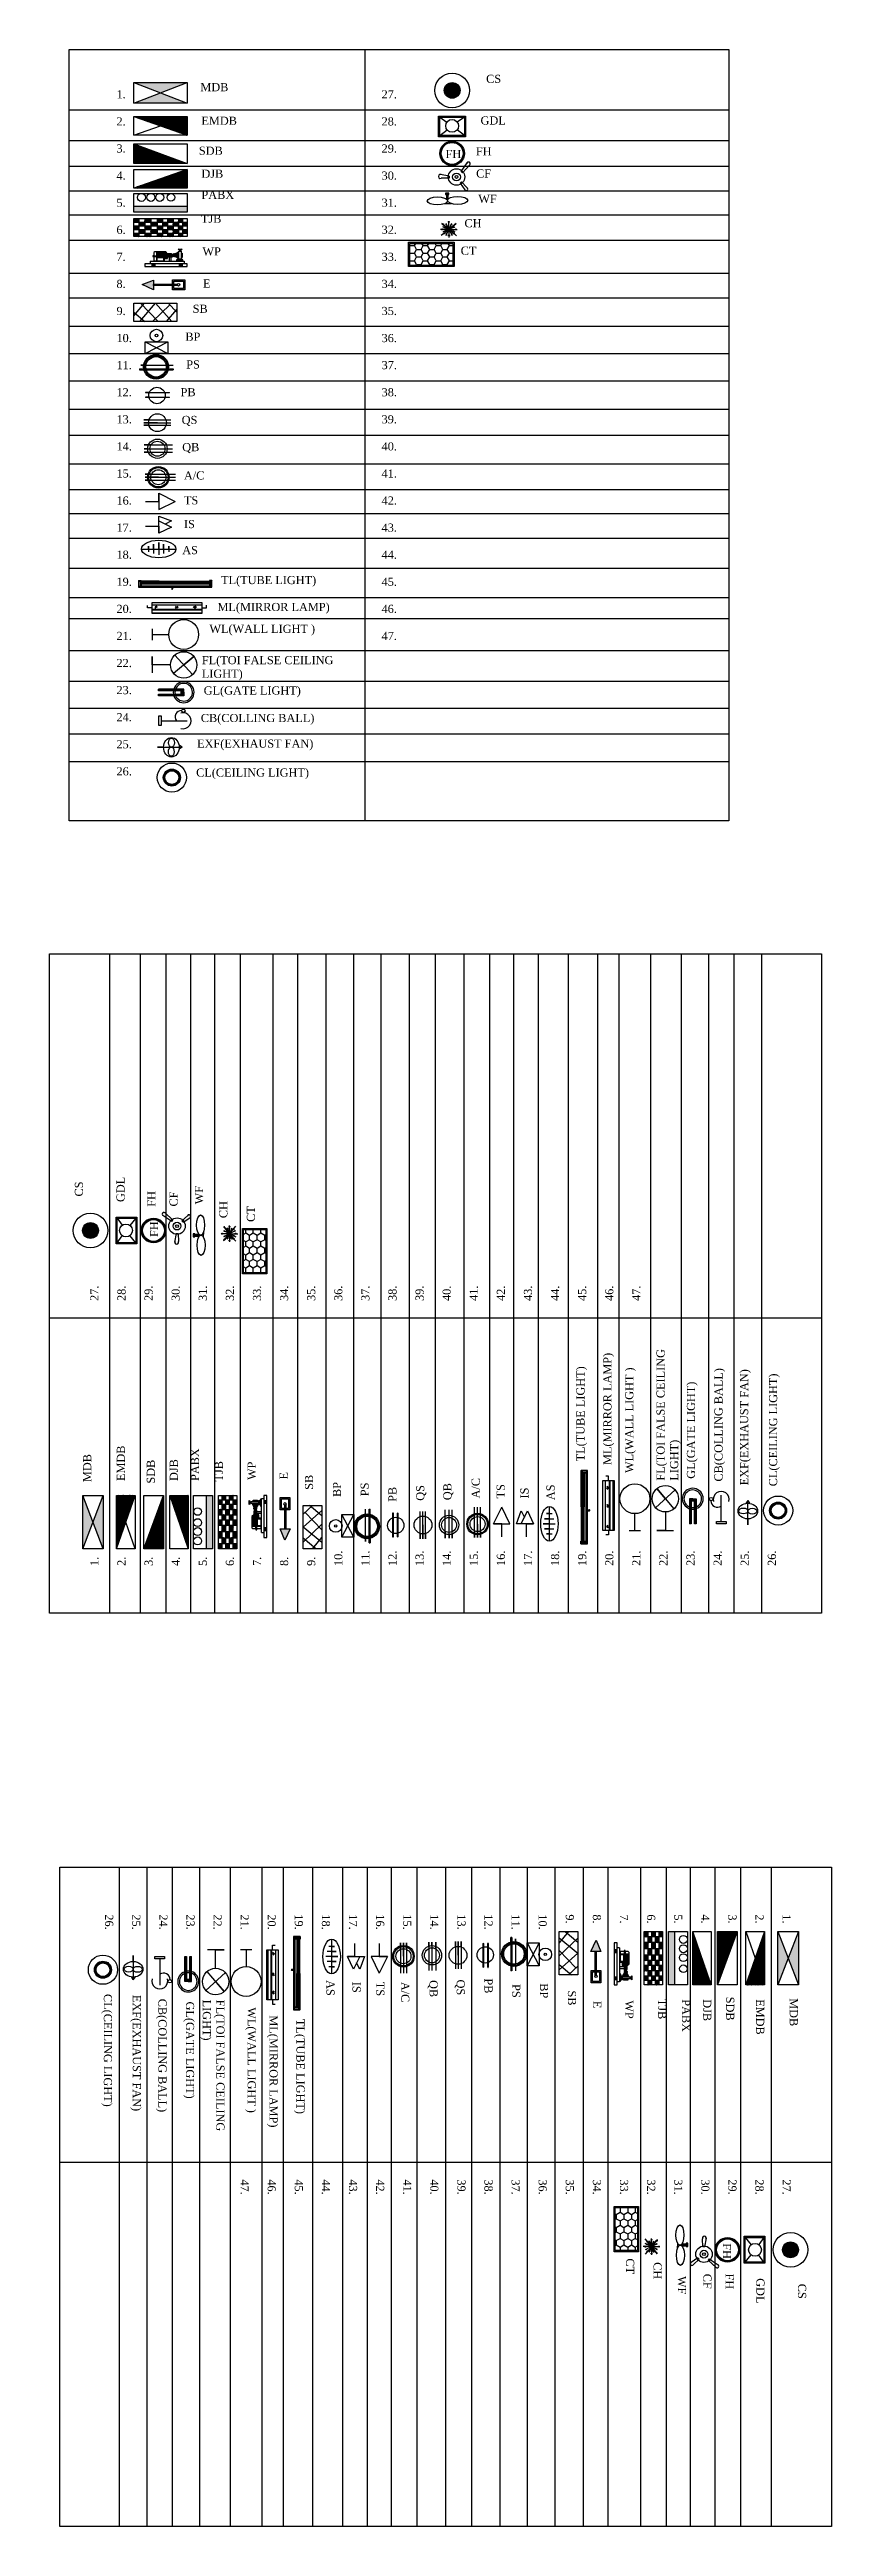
# Model space of a CAD drawing. Header units: inches. Extents: x -864 to 7238, y 1071 to 2315.
# Drawn here: x 6949 to 7238, y 1093 to 2007 of the extents above; entities that cross this region are included whole.
import ezdxf

# ---------------------------------------------------------------- set-up
doc = ezdxf.new("R2010")
doc.units = ezdxf.units.IN
for name, color, linetype in [('AC', 52, 'Continuous'), ('AS', 11, 'Continuous'), ('BP', 6, 'Continuous'), ('CL', 20, 'Continuous'), ('CS', 90, 'Continuous'), ('DJB', 130, 'Continuous'), ('Door', 201, 'Continuous'), ('E', 10, 'Continuous'), ('EMDB', 90, 'Continuous'), ('EXF', 184, 'Continuous'), ('FL', 10, 'Continuous'), ('GDL', 244, 'Continuous'), ('IS', 193, 'Continuous'), ('Layer1', 6, 'Continuous'), ('MDB', 1, 'Continuous'), ('PABX', 66, 'Continuous'), ('PB', 170, 'Continuous'), ('PS', 22, 'Continuous'), ('QB', 40, 'Continuous'), ('QS', 20, 'Continuous'), ('SB', 5, 'Continuous'), ('SDB', 14, 'Continuous'), ('tj', 106, 'Continuous'), ('TJB', 16, 'Continuous'), ('TL', 6, 'Continuous'), ('TS', 21, 'Continuous'), ('WL', 130, 'Continuous')]:
    doc.layers.add(name, color=color, linetype=linetype)
doc.styles.get("Standard").update_dxf_attribs({"font": 'times.ttf'})
pattern_1 = [(45, (6774.59353, 1824.63462), (-0.08838835, 0.08838835), [])]
pattern_2 = [(135, (7131.7482, 1248.16971), (-0.08838835, -0.08838835), [])]
pattern_3 = [(315, (7054.87695, 1517.70427), (0.08838835, 0.08838835), [])]

msp = doc.modelspace()

# ---------------------------------------------------------------- texts
at = {"char_height": 3, "attachment_point": 1}
for s, insert, width in [('{\\fTimes New Roman|b0|i0|c0|p18;1.\\P\\P2.\\P\\P3.\\P\\P4.\\P\\P5.\\P\\P6.\\P\\P7.\\P\\P8.\\P\\P9.\\P\\P10.\\P\\P11.\\P\\P12.\\P\\P13.\\P\\P14.\\P\\P15.\\P\\P16.\\P\\P17.\\P\\P18.\\P\\P19.\\P\\P20.\\P\\P21.\\P\\P22.\\P\\P23.\\P\\P24.\\P\\P25.\\P\\P26.}', (6973.71, 1992.32), 65.9484), ('{\\fTimes New Roman|b0|i0|c0|p18;27.\\P\\P28.\\P\\P29.\\P\\P30.\\P\\P31.\\P\\P32.\\P\\P33.\\P\\P34.\\P\\P35.\\P\\P36.\\P\\P37.\\P\\P38.\\P\\P39.\\P\\P40.\\P\\P41.\\P\\P42.\\P\\P43.\\P\\P44.\\P\\P45.\\P\\P46.\\P\\P47.}', (7071.57, 1992.32), 80.909), ('{\\fTimes New Roman|b0|i0|c0|p18;GDL}', (7108.11, 1982.66), 21.4146), ('{\\fTimes New Roman|b0|i0|c0|p18;FH}', (7106.36, 1971.3), 14.8591), ('{\\fTimes New Roman|b0|i0|c0|p18;WF}', (7107.28, 1953.73), 19.91), ('{\\fTimes New Roman|b0|i0|c0|p18;CH}', (7102.16, 1944.72), 21.7934), ('{\\fTimes New Roman|b0|i0|c0|p18;CT}', (7100.77, 1934.57), 30.7752), ('{\\fTimes New Roman|b0|i0|c0|p18;TL(TUBE LIGHT)}', (7012.33, 1812.91), 49.7901), ('{\\fTimes New Roman|b0|i0|c0|p18;ML(MIRROR LAMP)}', (7011, 1802.97), 47.4858), ('{\\fTimes New Roman|b0|i0|c0|p18;WL(WALL LIGHT )}', (7008.02, 1794.91), 53.6186), ('{\\fTimes New Roman|b0|i0|c0|p18;FL(TOI FALSE CEILING LIGHT)}', (7005.21, 1783.34), 60.1127), ('{\\fTimes New Roman|b0|i0|c0|p18;GL(GATE LIGHT)}', (7005.91, 1772.13), 55.7213), ('{\\fTimes New Roman|b0|i0|c0|p18;CB(COLLING BALL)}', (7004.86, 1761.97), 46.7849), ('{\\fTimes New Roman|b0|i0|c0|p18;EXF(EXHAUST FAN)}', (7003.46, 1752.51), 49.0628), ('{\\fTimes New Roman|b0|i0|c0|p18;CL(CEILING LIGHT)}', (7003.11, 1741.82), 51.3407)]:
    msp.add_mtext(s, dxfattribs=dict(at, insert=insert, width=width))
at = {"color": 0, "char_height": 3, "attachment_point": 1}
for s, insert, width in [('{\\fTimes New Roman|b0|i0|c0|p18;DJB }', (7005.07, 1963.01), 12.7852), ('{\\fTimes New Roman|b0|i0|c0|p18;PABX}', (7005.07, 1955.18), 11.4494), ('{\\fTimes New Roman|b0|i0|c0|p18;TJB}', (7004.88, 1946.37), 11.2586), ('{\\fTimes New Roman|b0|i0|c0|p18;WP}', (7005.45, 1934.29), 14.6935), ('{\\fTimes New Roman|b0|i0|c0|p18;E}', (7005.64, 1922.46), 10.877), ('{\\fTimes New Roman Baltic|b0|i0|c0|p18;SB}', (7001.83, 1913.11), 12.976), ('{\\fTimes New Roman|b0|i0|c0|p18;BP}', (6999.15, 1902.81), 16.2201), ('{\\fTimes New Roman|b0|i0|c0|p18;QS}', (6997.78, 1872.06), 10.4564), ('{\\fTimes New Roman|b0|i0|c0|p18;QB}', (6997.99, 1862.02), 11.9203), ('{\\fTimes New Roman|b0|i0|c0|p18;A/C}', (6998.62, 1851.57), 9.2016), ('{\\fTimes New Roman|b0|i0|c0|p18;TS}', (6998.62, 1842.37), 9.6199), ('{\\fTimes New Roman|b0|i0|c0|p18;IS}', (6998.62, 1833.59), 9.4107), ('{\\fTimes New Roman|b0|i0|c0|p18;AS}', (6997.99, 1823.97), 10.4564)]:
    msp.add_mtext(s, dxfattribs=dict(at, insert=insert, width=width))
at = {"char_height": 3, "attachment_point": 1}
for s, insert, width, rotation in [('{\\fTimes New Roman|b0|i0|c0|p18;GDL}', (6973.72, 1581.69), 21.4146, 90), ('{\\fTimes New Roman|b0|i0|c0|p18;FH}', (6985.08, 1579.94), 14.8591, 90), ('{\\fTimes New Roman|b0|i0|c0|p18;WF}', (7002.65, 1580.85), 19.91, 90), ('{\\fTimes New Roman|b0|i0|c0|p18;CH}', (7011.66, 1575.74), 21.7934, 90), ('{\\fTimes New Roman|b0|i0|c0|p18;CT}', (7021.81, 1574.34), 30.7752, 90), ('{\\fTimes New Roman|b0|i0|c0|p18;27.\\P\\P28.\\P\\P29.\\P\\P30.\\P\\P31.\\P\\P32.\\P\\P33.\\P\\P34.\\P\\P35.\\P\\P36.\\P\\P37.\\P\\P38.\\P\\P39.\\P\\P40.\\P\\P41.\\P\\P42.\\P\\P43.\\P\\P44.\\P\\P45.\\P\\P46.\\P\\P47.}', (6964.06, 1545.15), 80.909, 90), ('{\\fTimes New Roman|b0|i0|c0|p18;TL(TUBE LIGHT)}', (7143.47, 1485.91), 49.7901, 90), ('{\\fTimes New Roman|b0|i0|c0|p18;ML(MIRROR LAMP)}', (7153.42, 1484.57), 47.4858, 90), ('{\\fTimes New Roman|b0|i0|c0|p18;WL(WALL LIGHT )}', (7161.48, 1481.59), 53.6186, 90), ('{\\fTimes New Roman|b0|i0|c0|p18;FL(TOI FALSE CEILING LIGHT)}', (7173.04, 1478.79), 60.1127, 90), ('{\\fTimes New Roman|b0|i0|c0|p18;CB(COLLING BALL)}', (7194.42, 1478.44), 46.7849, 90), ('{\\fTimes New Roman|b0|i0|c0|p18;EXF(EXHAUST FAN)}', (7203.88, 1477.04), 49.0628, 90), ('{\\fTimes New Roman|b0|i0|c0|p18;GL(GATE LIGHT)}', (7184.25, 1479.49), 55.7213, 90), ('{\\fTimes New Roman|b0|i0|c0|p18;CL(CEILING LIGHT)}', (7214.56, 1476.69), 51.3407, 90), ('{\\fTimes New Roman|b0|i0|c0|p18;1.\\P\\P2.\\P\\P3.\\P\\P4.\\P\\P5.\\P\\P6.\\P\\P7.\\P\\P8.\\P\\P9.\\P\\P10.\\P\\P11.\\P\\P12.\\P\\P13.\\P\\P14.\\P\\P15.\\P\\P16.\\P\\P17.\\P\\P18.\\P\\P19.\\P\\P20.\\P\\P21.\\P\\P22.\\P\\P23.\\P\\P24.\\P\\P25.\\P\\P26.}', (6964.06, 1447.28), 65.9484, 90), ('{\\fTimes New Roman|b0|i0|c0|p18;1.\\P\\P2.\\P\\P3.\\P\\P4.\\P\\P5.\\P\\P6.\\P\\P7.\\P\\P8.\\P\\P9.\\P\\P10.\\P\\P11.\\P\\P12.\\P\\P13.\\P\\P14.\\P\\P15.\\P\\P16.\\P\\P17.\\P\\P18.\\P\\P19.\\P\\P20.\\P\\P21.\\P\\P22.\\P\\P23.\\P\\P24.\\P\\P25.\\P\\P26.}', (7222.57, 1318.59), 65.9484, 270), ('{\\fTimes New Roman|b0|i0|c0|p18;CL(CEILING LIGHT)}', (6972.06, 1289.19), 51.3407, 270), ('{\\fTimes New Roman|b0|i0|c0|p18;EXF(EXHAUST FAN)}', (6982.75, 1288.84), 49.0628, 270), ('{\\fTimes New Roman|b0|i0|c0|p18;CB(COLLING BALL)}', (6992.21, 1287.43), 46.7849, 270), ('{\\fTimes New Roman|b0|i0|c0|p18;GL(GATE LIGHT)}', (7002.37, 1286.38), 55.7213, 270), ('{\\fTimes New Roman|b0|i0|c0|p18;FL(TOI FALSE CEILING LIGHT)}', (7013.58, 1287.08), 60.1127, 270), ('{\\fTimes New Roman|b0|i0|c0|p18;WL(WALL LIGHT )}', (7025.15, 1284.28), 53.6186, 270), ('{\\fTimes New Roman|b0|i0|c0|p18;ML(MIRROR LAMP)}', (7033.21, 1281.3), 47.4858, 270), ('{\\fTimes New Roman|b0|i0|c0|p18;TL(TUBE LIGHT)}', (7043.16, 1279.97), 49.7901, 270), ('{\\fTimes New Roman|b0|i0|c0|p18;27.\\P\\P28.\\P\\P29.\\P\\P30.\\P\\P31.\\P\\P32.\\P\\P33.\\P\\P34.\\P\\P35.\\P\\P36.\\P\\P37.\\P\\P38.\\P\\P39.\\P\\P40.\\P\\P41.\\P\\P42.\\P\\P43.\\P\\P44.\\P\\P45.\\P\\P46.\\P\\P47.}', (7222.57, 1220.72), 80.909, 270), ('{\\fTimes New Roman|b0|i0|c0|p18;CT}', (7164.82, 1191.53), 30.7752, 270), ('{\\fTimes New Roman|b0|i0|c0|p18;CH}', (7174.96, 1190.13), 21.7934, 270), ('{\\fTimes New Roman|b0|i0|c0|p18;WF}', (7183.97, 1185.02), 19.91, 270), ('{\\fTimes New Roman|b0|i0|c0|p18;FH}', (7201.54, 1185.93), 14.8591, 270), ('{\\fTimes New Roman|b0|i0|c0|p18;GDL}', (7212.9, 1184.19), 21.4146, 270)]:
    msp.add_mtext(s, dxfattribs=dict(at, insert=insert, width=width, rotation=rotation))
at = {"color": 0, "char_height": 3, "attachment_point": 1}
for s, insert, width, rotation in [('{\\fTimes New Roman|b0|i0|c0|p18;DJB }', (6993.37, 1478.65), 12.7852, 90), ('{\\fTimes New Roman|b0|i0|c0|p18;PABX}', (7001.2, 1478.65), 11.4494, 90), ('{\\fTimes New Roman|b0|i0|c0|p18;TJB}', (7010.02, 1478.46), 11.2586, 90), ('{\\fTimes New Roman|b0|i0|c0|p18;WP}', (7022.09, 1479.03), 14.6935, 90), ('{\\fTimes New Roman|b0|i0|c0|p18;E}', (7033.92, 1479.22), 10.877, 90), ('{\\fTimes New Roman Baltic|b0|i0|c0|p18;SB}', (7043.27, 1475.4), 12.976, 90), ('{\\fTimes New Roman|b0|i0|c0|p18;BP}', (7053.58, 1472.73), 16.2201, 90), ('{\\fTimes New Roman|b0|i0|c0|p18;QS}', (7084.32, 1471.36), 10.4564, 90), ('{\\fTimes New Roman|b0|i0|c0|p18;QB}', (7094.36, 1471.57), 11.9203, 90), ('{\\fTimes New Roman|b0|i0|c0|p18;A/C}', (7104.81, 1472.2), 9.2016, 90), ('{\\fTimes New Roman|b0|i0|c0|p18;TS}', (7114.01, 1472.2), 9.6199, 90), ('{\\fTimes New Roman|b0|i0|c0|p18;IS}', (7122.8, 1472.2), 9.4107, 90), ('{\\fTimes New Roman|b0|i0|c0|p18;AS}', (7132.42, 1471.57), 10.4564, 90), ('{\\fTimes New Roman|b0|i0|c0|p18;AS}', (7054.21, 1294.31), 10.4564, 270), ('{\\fTimes New Roman|b0|i0|c0|p18;IS}', (7063.83, 1293.68), 9.4107, 270), ('{\\fTimes New Roman|b0|i0|c0|p18;TS}', (7072.61, 1293.68), 9.6199, 270), ('{\\fTimes New Roman|b0|i0|c0|p18;A/C}', (7081.81, 1293.68), 9.2016, 270), ('{\\fTimes New Roman|b0|i0|c0|p18;QB}', (7092.27, 1294.31), 11.9203, 270), ('{\\fTimes New Roman|b0|i0|c0|p18;QS}', (7102.3, 1294.51), 10.4564, 270), ('{\\fTimes New Roman|b0|i0|c0|p18;BP}', (7133.05, 1293.14), 16.2201, 270), ('{\\fTimes New Roman Baltic|b0|i0|c0|p18;SB}', (7143.35, 1290.47), 12.976, 270), ('{\\fTimes New Roman|b0|i0|c0|p18;E}', (7152.7, 1286.66), 10.877, 270), ('{\\fTimes New Roman|b0|i0|c0|p18;WP}', (7164.53, 1286.85), 14.6935, 270), ('{\\fTimes New Roman|b0|i0|c0|p18;TJB}', (7176.61, 1287.42), 11.2586, 270), ('{\\fTimes New Roman|b0|i0|c0|p18;PABX}', (7185.42, 1287.23), 11.4494, 270), ('{\\fTimes New Roman|b0|i0|c0|p18;DJB }', (7193.26, 1287.23), 12.7852, 270)]:
    msp.add_mtext(s, dxfattribs=dict(at, insert=insert, width=width, rotation=rotation))
at = {"layer": 'AS', "char_height": 3, "attachment_point": 1}
for s, insert, width in [('{\\fTimes New Roman|b0|i0|c0|p18;\\C0;PS}', (6999.46, 1892.55), 9.4107), ('{\\fTimes New Roman|b0|i0|c0|p18;\\C0;PB}', (6997.37, 1882.31), 11.0838)]:
    msp.add_mtext(s, dxfattribs=dict(at, insert=insert, width=width))
for s, insert, width, rotation in [('{\\fTimes New Roman|b0|i0|c0|p18;\\C0;PS}', (7063.83, 1473.03), 9.4107, 90), ('{\\fTimes New Roman|b0|i0|c0|p18;\\C0;PB}', (7074.07, 1470.94), 11.0838, 90), ('{\\fTimes New Roman|b0|i0|c0|p18;\\C0;PB}', (7112.55, 1294.93), 11.0838, 270), ('{\\fTimes New Roman|b0|i0|c0|p18;\\C0;PS}', (7122.8, 1292.84), 9.4107, 270)]:
    msp.add_mtext(s, dxfattribs=dict(at, insert=insert, width=width, rotation=rotation))
at = {"layer": 'BP', "char_height": 3, "attachment_point": 1}
for s, insert, width in [('{\\fTimes New Roman|b0|i0|c0|p18;\\C7;MDB}', (7004.69, 1994.97), 18.5099), ('{\\fTimes New Roman|b0|i0|c0|p18;\\C0;CS}', (7110.15, 1998.04), 27.7696), ('{\\fTimes New Roman|b0|i0|c0|p18;\\C7;EMDB}', (7005.07, 1982.56), 14.5026), ('{\\fTimes New Roman|b0|i0|c0|p18;\\C0;SDB}', (7004.12, 1971.5), 18.1283)]:
    msp.add_mtext(s, dxfattribs=dict(at, insert=insert, width=width))
for s, insert, width, rotation in [('{\\fTimes New Roman|b0|i0|c0|p18;\\C0;CS}', (6958.34, 1583.73), 27.7696, 90), ('{\\fTimes New Roman|b0|i0|c0|p18;\\C7;EMDB}', (6973.82, 1478.65), 14.5026, 90), ('{\\fTimes New Roman|b0|i0|c0|p18;\\C7;MDB}', (6961.42, 1478.26), 18.5099, 90), ('{\\fTimes New Roman|b0|i0|c0|p18;\\C0;SDB}', (6984.89, 1477.69), 18.1283, 90), ('{\\fTimes New Roman|b0|i0|c0|p18;\\C0;SDB}', (7201.74, 1288.18), 18.1283, 270), ('{\\fTimes New Roman|b0|i0|c0|p18;\\C7;EMDB}', (7212.81, 1287.23), 14.5026, 270), ('{\\fTimes New Roman|b0|i0|c0|p18;\\C7;MDB}', (7225.21, 1287.61), 18.5099, 270), ('{\\fTimes New Roman|b0|i0|c0|p18;\\C0;CS}', (7228.28, 1182.15), 27.7696, 270)]:
    msp.add_mtext(s, dxfattribs=dict(at, insert=insert, width=width, rotation=rotation))
at = {"layer": 'DJB', "insert": (7095.19, 1970.29), "char_height": 3, "width": 5.2009, "attachment_point": 1}
msp.add_mtext('{\\fTimes New Roman|b0|i0|c0|p18;FH}', dxfattribs=at)
at = {"layer": 'DJB', "char_height": 3, "width": 5.2009, "attachment_point": 1}
for insert, rotation in [((6986.09, 1568.77), 90), ((7200.53, 1197.11), 270)]:
    msp.add_mtext('{\\fTimes New Roman|b0|i0|c0|p18;FH}', dxfattribs=dict(at, insert=insert, rotation=rotation))

# ---------------------------------------------------------------- blocks, each defined once
blk = doc.blocks.new('CF')
for p, q in [((6037.72, 1830.31), (6039.92, 1833.58)), ((6037.72, 1830.31), (6038.16, 1829.89)), ((6038.16, 1829.89), (6040.97, 1832.88)), ((6029.84, 1827.84), (6029.83, 1827.84)), ((6033.29, 1828.68), (6030.07, 1829.25)), ((6033.29, 1827.89), (6030.33, 1827.85)), ((6033.29, 1828.68), (6033.29, 1827.89)), ((6037.88, 1826.54), (6037.39, 1826.07)), ((6037.39, 1826.07), (6039.04, 1823.62)), ((6037.88, 1826.54), (6039.82, 1824.44))]:
    blk.add_line(p, q)
for radius in [3.04, 1.43, 0.523]:
    blk.add_circle((6035.99, 1828.35), radius)
for centre, radius, start, end in [((6040.43, 1833.24), 0.633, 316.82915, 156.56514), ((6030.07, 1828.52), 0.723, 70.01496, 290.26968), ((6039.58, 1823.89), 0.604, 205.90295, 67.27429)]:
    blk.add_arc(centre, radius, start, end)
at = {"insert": (6043.22, 1831.13), "char_height": 3, "width": 24.2063, "attachment_point": 1}
blk.add_mtext('{\\fTimes New Roman|b0|i0|c0|p18;CF}', dxfattribs=at)

# ---------------------------------------------------------------- hatches: boundary and pattern name
at = {"layer": 'BP'}
h = msp.add_hatch(color=256, dxfattribs=at)
h.paths.add_polyline_path([(7098.31, 1936.17), (7081.56, 1936.17), (7081.56, 1927.17), (7098.31, 1927.17)])
h.paths.add_polyline_path([(7081.96, 1935.77), (7097.91, 1935.77), (7097.91, 1927.57), (7081.96, 1927.57)], flags=16)
h = msp.add_hatch(dxfattribs=at)
h.set_pattern_fill('HONEY', color=256, scale=12.907929, style=0)
h.set_pattern_definition([(0, (3098.372, 590.7272), (2.4202367, 1.3973243), [1.6134911, -3.2269823]), (120, (3098.372, 590.7272), (-2.4202367, 1.39732432), [1.6134911, -3.2269823]), (60, (3098.372, 590.7272), (5e-09, 2.79464864), [-3.2269823, 1.6134911])])
h.paths.add_polyline_path([(7097.91, 1935.77), (7081.96, 1935.77), (7081.96, 1927.57), (7097.91, 1927.57)])
h = msp.add_hatch(color=256, dxfattribs=at)
h.paths.add_polyline_path([(7029.21, 1555.14), (7029.21, 1571.89), (7020.21, 1571.89), (7020.21, 1555.14)])
h.paths.add_polyline_path([(7028.81, 1555.54), (7028.81, 1571.49), (7020.61, 1571.49), (7020.61, 1555.54)], flags=16)
h = msp.add_hatch(dxfattribs=at)
h.set_pattern_fill('HONEY', color=256, scale=12.907929, angle=90, style=0)
h.set_pattern_definition([(90, (8365.6556, -2428.0518), (-1.3973243, 2.4202367), [1.6134911, -3.2269823]), (210, (8365.6556, -2428.0518), (-1.39732432, -2.4202367), [1.6134911, -3.2269823]), (150, (8365.6556, -2428.0518), (-2.79464864, 5e-09), [-3.2269823, 1.6134911])])
h.paths.add_polyline_path([(7020.61, 1571.49), (7020.61, 1555.54), (7028.81, 1555.54), (7028.81, 1571.49)])
h = msp.add_hatch(color=256, dxfattribs=at)
h.paths.add_polyline_path([(7157.41, 1210.73), (7157.41, 1193.98), (7166.42, 1193.98), (7166.42, 1210.73)])
h.paths.add_polyline_path([(7157.81, 1210.33), (7157.81, 1194.38), (7166.02, 1194.38), (7166.02, 1210.33)], flags=16)
h = msp.add_hatch(dxfattribs=at)
h.set_pattern_fill('HONEY', color=256, scale=12.907929, angle=-90, style=0)
h.set_pattern_definition([(270, (5820.9696, 5193.9258), (1.3973243, -2.4202367), [1.6134911, -3.2269823]), (30, (5820.9696, 5193.9258), (1.39732432, 2.4202367), [1.6134911, -3.2269823]), (330, (5820.9696, 5193.9258), (2.79464864, -5e-09), [-3.2269823, 1.6134911])])
h.paths.add_polyline_path([(7166.02, 1194.38), (7166.02, 1210.33), (7157.81, 1210.33), (7157.81, 1194.38)])
at = {"layer": 'CL'}
h = msp.add_hatch(color=256, dxfattribs=at)
h.paths.add_polyline_path([(6991.01, 1738.46, 1), (6997.3, 1738.46, 1)])
h.paths.add_polyline_path([(6996.7, 1738.46, -1), (6991.61, 1738.46, -1)], flags=16)
h = msp.add_hatch(color=256, dxfattribs=at)
h.paths.add_polyline_path([(7221.07, 1467.73, 1), (7214.77, 1467.73, 1)])
h.paths.add_polyline_path([(7220.47, 1467.73, 1), (7215.37, 1467.73, 1)], flags=16)
h = msp.add_hatch(color=256, dxfattribs=at)
h.paths.add_polyline_path([(6971.85, 1298.14, 1), (6965.56, 1298.14, 1)])
h.paths.add_polyline_path([(6971.25, 1298.14, 1), (6966.16, 1298.14, 1)], flags=16)
at = {"layer": 'CS'}
for points in [[(7100.52, 1992.27, 1), (7094.69, 1992.27, 1)], [(6961.21, 1571.18, 1), (6967.03, 1571.18, 1)], [(7225.42, 1194.69, 1), (7219.6, 1194.69, 1)]]:
    msp.add_hatch(color=256, dxfattribs=at).paths.add_polyline_path(points)
at = {"layer": 'DJB'}
h = msp.add_hatch(color=256, dxfattribs=at)
h.paths.add_polyline_path([(7093.06, 1969, 1), (7102.15, 1969, 1)])
h.paths.add_polyline_path([(7101.65, 1969, -1), (7093.56, 1969, -1)], flags=16)
h.paths.add_polyline_path([(7094.44, 1971.04), (7101.44, 1971.04), (7101.44, 1966.54), (7094.44, 1966.54)], flags=8)
h = msp.add_hatch(dxfattribs=at)
h.set_pattern_fill('ANSI31', color=256, style=0)
h.set_pattern_definition(pattern_1)
h.paths.add_polyline_path([(6999.77, 1963.01), (6980.08, 1956.19), (6999.77, 1956.19)])
h = msp.add_hatch(color=256, dxfattribs=at)
h.paths.add_polyline_path([(6991.93, 1571.18, 1), (6982.85, 1571.18, 1)])
h.paths.add_polyline_path([(6991.43, 1571.18, 1), (6983.35, 1571.18, 1)], flags=16)
h.paths.add_polyline_path([(6985.34, 1568.02), (6985.34, 1575.02), (6989.84, 1575.02), (6989.84, 1568.02)], flags=8)
h = msp.add_hatch(dxfattribs=at)
h.set_pattern_fill('ANSI31', color=256, angle=90, style=0)
h.set_pattern_definition(pattern_2)
h.paths.add_polyline_path([(7000.19, 1473.34), (6993.37, 1473.34), (7000.19, 1453.66)])
h = msp.add_hatch(dxfattribs=at)
h.set_pattern_fill('ANSI31', color=256, angle=-90, style=0)
h.set_pattern_definition(pattern_3)
h.paths.add_polyline_path([(7186.43, 1292.53), (7193.26, 1292.53), (7186.43, 1312.21)])
h = msp.add_hatch(color=256, dxfattribs=at)
h.paths.add_polyline_path([(7203.78, 1194.69, 1), (7194.7, 1194.69, 1)])
h.paths.add_polyline_path([(7203.28, 1194.69, 1), (7195.2, 1194.69, 1)], flags=16)
h.paths.add_polyline_path([(7201.28, 1197.86), (7201.28, 1190.86), (7196.78, 1190.86), (7196.78, 1197.86)], flags=8)
at = {"layer": 'E'}
h = msp.add_hatch(color=256, dxfattribs=at)
h.paths.add_polyline_path([(6994.89, 1921.76), (6998.5, 1921.76), (6998.5, 1919.14), (6994.89, 1919.14), (6994.89, 1920.19), (6994.39, 1920.19), (6994.39, 1918.64), (6999, 1918.64), (6999, 1922.26), (6994.39, 1922.26), (6994.39, 1920.64), (6994.89, 1920.64)])
h.paths.add_polyline_path([(6996.18, 1920.64), (6994.89, 1920.64), (6994.89, 1920.19), (6996.25, 1920.19, -0.164945), (6996.15, 1920.48, -0.087892)], flags=17)
h.paths.add_polyline_path([(6994.39, 1920.64), (6987.43, 1920.64), (6987.43, 1920.19), (6994.39, 1920.19)])
h.paths.add_polyline_path([(6987.43, 1922.2), (6983.25, 1920.58), (6987.43, 1918.58)])
for points in [[(6994.89, 1920.64), (6994.39, 1920.64), (6994.39, 1920.19), (6994.89, 1920.19)], [(7035.75, 1468.47), (7035.75, 1467.97), (7036.19, 1467.97), (7036.19, 1468.47)], [(7150.88, 1297.41), (7150.88, 1297.91), (7150.43, 1297.91), (7150.43, 1297.41)]]:
    msp.add_hatch(color=256, dxfattribs=at).paths.add_polyline_path(points)
h = msp.add_hatch(color=256, dxfattribs=at)
h.paths.add_polyline_path([(7034.62, 1468.47), (7034.62, 1472.07), (7037.24, 1472.07), (7037.24, 1468.47), (7036.19, 1468.47), (7036.19, 1467.97), (7037.74, 1467.97), (7037.74, 1472.57), (7034.12, 1472.57), (7034.12, 1467.97), (7035.75, 1467.97), (7035.75, 1468.47)])
h.paths.add_polyline_path([(7035.75, 1469.76), (7035.75, 1468.47), (7036.19, 1468.47), (7036.19, 1469.82, -0.164945), (7035.91, 1469.73, -0.087892)], flags=17)
h.paths.add_polyline_path([(7035.75, 1467.97), (7035.75, 1461.01), (7036.19, 1461.01), (7036.19, 1467.97)])
h.paths.add_polyline_path([(7034.18, 1461.01), (7035.8, 1456.83), (7037.81, 1461.01)])
h = msp.add_hatch(color=256, dxfattribs=at)
h.paths.add_polyline_path([(7152, 1297.41), (7152, 1293.8), (7149.39, 1293.8), (7149.39, 1297.41), (7150.43, 1297.41), (7150.43, 1297.91), (7148.89, 1297.91), (7148.89, 1293.3), (7152.5, 1293.3), (7152.5, 1297.91), (7150.88, 1297.91), (7150.88, 1297.41)])
h.paths.add_polyline_path([(7150.88, 1296.12), (7150.88, 1297.41), (7150.43, 1297.41), (7150.43, 1296.05, -0.164945), (7150.72, 1296.15, -0.087892)], flags=17)
h.paths.add_polyline_path([(7150.88, 1297.91), (7150.88, 1304.87), (7150.43, 1304.87), (7150.43, 1297.91)])
h.paths.add_polyline_path([(7152.45, 1304.87), (7150.82, 1309.04), (7148.82, 1304.87)])
at = {"layer": 'EMDB'}
h = msp.add_hatch(dxfattribs=at)
h.set_pattern_fill('ANSI35', color=256, style=0)
h.set_pattern_definition([(45, (6774.59353, 1824.63462), (-0.1767767, 0.1767767), []), (45, (6774.7703, 1824.63462), (-0.1767767, 0.1767767), [0.3125, -0.0625, 0, -0.0625])])
h.paths.add_polyline_path([(6999.77, 1982.68), (6980.08, 1982.68), (6989.93, 1979.2)])
h.paths.add_polyline_path([(6999.77, 1982.68), (6989.93, 1979.2), (6999.77, 1975.71)])
h = msp.add_hatch(dxfattribs=at)
h.set_pattern_fill('ANSI35', color=256, angle=90, style=0)
h.set_pattern_definition([(135, (7131.7482, 1248.16971), (-0.1767767, -0.1767767), []), (135, (7131.7482, 1248.3465), (-0.1767767, -0.1767767), [0.3125, -0.0625, 0, -0.0625])])
h.paths.add_polyline_path([(6973.7, 1473.34), (6973.7, 1453.66), (6977.19, 1463.5)])
h.paths.add_polyline_path([(6973.7, 1473.34), (6977.19, 1463.5), (6980.67, 1473.34)])
h = msp.add_hatch(dxfattribs=at)
h.set_pattern_fill('ANSI35', color=256, angle=-90, style=0)
h.set_pattern_definition([(315, (7054.87695, 1517.70427), (0.1767767, 0.1767767), []), (315, (7054.87695, 1517.5275), (0.1767767, 0.1767767), [0.3125, -0.0625, 0, -0.0625])])
h.paths.add_polyline_path([(7212.93, 1292.53), (7212.93, 1312.21), (7209.44, 1302.37)])
h.paths.add_polyline_path([(7212.93, 1292.53), (7209.44, 1302.37), (7205.95, 1292.53)])
at = {"layer": 'GDL'}
h = msp.add_hatch(color=256, dxfattribs=at)
h.paths.add_polyline_path([(7102.52, 1982.8), (7092.61, 1982.8), (7092.61, 1975.17), (7102.52, 1975.17)])
h.paths.add_polyline_path([(7093.01, 1982.4), (7102.12, 1982.4), (7102.12, 1975.57), (7093.01, 1975.57)], flags=16)
h = msp.add_hatch(color=256, dxfattribs=at)
h.paths.add_polyline_path([(6981.22, 1566.19), (6981.22, 1576.1), (6973.59, 1576.1), (6973.59, 1566.19)])
h.paths.add_polyline_path([(6980.82, 1566.59), (6980.82, 1575.7), (6973.99, 1575.7), (6973.99, 1566.59)], flags=16)
h = msp.add_hatch(color=256, dxfattribs=at)
h.paths.add_polyline_path([(7205.41, 1199.68), (7205.41, 1189.78), (7213.04, 1189.78), (7213.04, 1199.68)])
h.paths.add_polyline_path([(7205.81, 1199.28), (7205.81, 1190.18), (7212.64, 1190.18), (7212.64, 1199.28)], flags=16)
at = {"layer": 'Layer1'}
h = msp.add_hatch(color=256, dxfattribs=at)
h.paths.add_polyline_path([(7095.94, 1953.79), (7095.47, 1953.79), (7095.47, 1952.35), (7095.67, 1952.34), (7096.11, 1952.34), (7096.11, 1952.77), (7095.94, 1952.77)])
h.paths.add_polyline_path([(7096.42, 1954.31), (7095.21, 1954.31), (7095.21, 1953.79), (7096.42, 1953.79)])
h = msp.add_hatch(color=256, dxfattribs=at)
h.paths.add_polyline_path([(7002.59, 1569.51), (7002.59, 1569.04), (7004.03, 1569.04), (7004.04, 1569.25), (7004.04, 1569.69), (7003.61, 1569.69), (7003.61, 1569.51)])
h.paths.add_polyline_path([(7002.07, 1569.99), (7002.07, 1568.79), (7002.59, 1568.79), (7002.59, 1569.99)])
h = msp.add_hatch(color=256, dxfattribs=at)
h.paths.add_polyline_path([(7184.03, 1196.36), (7184.03, 1196.83), (7182.6, 1196.83), (7182.59, 1196.63), (7182.59, 1196.18), (7183.01, 1196.18), (7183.01, 1196.36)])
h.paths.add_polyline_path([(7184.55, 1195.88), (7184.55, 1197.09), (7184.03, 1197.09), (7184.03, 1195.88)])
at = {"layer": 'MDB'}
h = msp.add_hatch(color=256, dxfattribs=at)
h.paths.add_polyline_path([(6999.77, 1995.15), (6980.08, 1995.15), (6989.93, 1991.37)])
h.paths.add_polyline_path([(6989.93, 1991.37), (6980.08, 1987.59), (6999.77, 1987.59)])
h = msp.add_hatch(color=256, dxfattribs=at)
edge = h.paths.add_edge_path()
edge.add_arc((7096.42, 1940.95), 0.0566, 0, 360)
edge = h.paths.add_edge_path()
edge.add_arc((7093.89, 1940.95), 0.184, 0, 360)
edge = h.paths.add_edge_path()
edge.add_arc((7094.72, 1941.65), 0.139, 0, 360)
edge = h.paths.add_edge_path()
edge.add_arc((7094.23, 1942.81), 0.232, 0, 360)
edge = h.paths.add_edge_path()
edge.add_arc((7095.45, 1942.81), 0.148, 0, 360)
edge = h.paths.add_edge_path()
edge.add_arc((7096.42, 1943.7), 0.195, 0, 360)
edge = h.paths.add_edge_path()
edge.add_arc((7097.36, 1942.82), 0.136, 0, 360)
edge = h.paths.add_edge_path()
edge.add_arc((7098.64, 1942.74), 0.132, 0, 360)
edge = h.paths.add_edge_path()
edge.add_arc((7098.3, 1941.72), 0.133, 0, 360)
edge = h.paths.add_edge_path()
edge.add_arc((7098.99, 1940.95), 0.175, 0, 360)
edge = h.paths.add_edge_path()
edge.add_arc((7098.15, 1940.22), 0.158, 0, 360)
edge = h.paths.add_edge_path()
edge.add_arc((7098.14, 1939.48), 0.22, 0, 360)
edge = h.paths.add_edge_path()
edge.add_arc((7097.41, 1939.06), 0.136, 0, 360)
edge = h.paths.add_edge_path()
edge.add_arc((7096.42, 1938.65), 0.233, 0, 360)
edge = h.paths.add_edge_path()
edge.add_arc((7095.57, 1939.26), 0.161, 0, 360)
edge = h.paths.add_edge_path()
edge.add_arc((7094.59, 1939.47), 0.191, 0, 360)
edge = h.paths.add_edge_path()
edge.add_arc((7094.85, 1940.3), 0.142, 0, 360)
h = msp.add_hatch(color=256, dxfattribs=at)
edge = h.paths.add_edge_path()
edge.add_arc((7015.44, 1570), 0.0566, 0, 360)
edge = h.paths.add_edge_path()
edge.add_arc((7015.44, 1567.47), 0.184, 0, 360)
edge = h.paths.add_edge_path()
edge.add_arc((7014.74, 1568.29), 0.139, 0, 360)
edge = h.paths.add_edge_path()
edge.add_arc((7013.57, 1567.81), 0.232, 0, 360)
edge = h.paths.add_edge_path()
edge.add_arc((7013.58, 1569.03), 0.148, 0, 360)
edge = h.paths.add_edge_path()
edge.add_arc((7012.68, 1570), 0.195, 0, 360)
edge = h.paths.add_edge_path()
edge.add_arc((7013.57, 1570.94), 0.136, 0, 360)
edge = h.paths.add_edge_path()
edge.add_arc((7013.65, 1572.21), 0.132, 0, 360)
edge = h.paths.add_edge_path()
edge.add_arc((7014.67, 1571.88), 0.133, 0, 360)
edge = h.paths.add_edge_path()
edge.add_arc((7015.44, 1572.57), 0.175, 0, 360)
edge = h.paths.add_edge_path()
edge.add_arc((7016.16, 1571.72), 0.158, 0, 360)
edge = h.paths.add_edge_path()
edge.add_arc((7016.91, 1571.72), 0.22, 0, 360)
edge = h.paths.add_edge_path()
edge.add_arc((7017.32, 1570.99), 0.136, 0, 360)
edge = h.paths.add_edge_path()
edge.add_arc((7017.73, 1570), 0.233, 0, 360)
edge = h.paths.add_edge_path()
edge.add_arc((7017.13, 1569.15), 0.161, 0, 360)
edge = h.paths.add_edge_path()
edge.add_arc((7016.91, 1568.17), 0.191, 0, 360)
edge = h.paths.add_edge_path()
edge.add_arc((7016.08, 1568.42), 0.142, 0, 360)
h = msp.add_hatch(color=256, dxfattribs=at)
h.paths.add_polyline_path([(6961.24, 1473.34), (6961.24, 1453.66), (6965.01, 1463.5)])
h.paths.add_polyline_path([(6965.01, 1463.5), (6968.79, 1453.66), (6968.79, 1473.34)])
h = msp.add_hatch(color=256, dxfattribs=at)
h.paths.add_polyline_path([(7225.39, 1292.53), (7225.39, 1312.21), (7221.61, 1302.37)])
h.paths.add_polyline_path([(7221.61, 1302.37), (7217.83, 1312.21), (7217.83, 1292.53)])
h = msp.add_hatch(color=256, dxfattribs=at)
edge = h.paths.add_edge_path()
edge.add_arc((7171.19, 1195.88), 0.0566, 0, 360)
edge = h.paths.add_edge_path()
edge.add_arc((7171.19, 1198.4), 0.184, 0, 360)
edge = h.paths.add_edge_path()
edge.add_arc((7171.89, 1197.58), 0.139, 0, 360)
edge = h.paths.add_edge_path()
edge.add_arc((7173.06, 1198.06), 0.232, 0, 360)
edge = h.paths.add_edge_path()
edge.add_arc((7173.05, 1196.85), 0.148, 0, 360)
edge = h.paths.add_edge_path()
edge.add_arc((7173.94, 1195.88), 0.195, 0, 360)
edge = h.paths.add_edge_path()
edge.add_arc((7173.06, 1194.93), 0.136, 0, 360)
edge = h.paths.add_edge_path()
edge.add_arc((7172.98, 1193.66), 0.132, 0, 360)
edge = h.paths.add_edge_path()
edge.add_arc((7171.96, 1194), 0.133, 0, 360)
edge = h.paths.add_edge_path()
edge.add_arc((7171.19, 1193.3), 0.175, 0, 360)
edge = h.paths.add_edge_path()
edge.add_arc((7170.46, 1194.15), 0.158, 0, 360)
edge = h.paths.add_edge_path()
edge.add_arc((7169.72, 1194.15), 0.22, 0, 360)
edge = h.paths.add_edge_path()
edge.add_arc((7169.3, 1194.89), 0.136, 0, 360)
edge = h.paths.add_edge_path()
edge.add_arc((7168.89, 1195.88), 0.233, 0, 360)
edge = h.paths.add_edge_path()
edge.add_arc((7169.5, 1196.73), 0.161, 0, 360)
edge = h.paths.add_edge_path()
edge.add_arc((7169.71, 1197.7), 0.191, 0, 360)
edge = h.paths.add_edge_path()
edge.add_arc((7170.54, 1197.45), 0.142, 0, 360)
at = {"layer": 'PABX'}
for points in [[(6999.77, 1949.45), (6980.08, 1949.45), (6980.08, 1947.24), (6999.77, 1947.24)], [(7006.94, 1473.34), (7006.94, 1453.66), (7009.15, 1453.66), (7009.15, 1473.34)], [(7179.69, 1292.53), (7179.69, 1312.21), (7177.48, 1312.21), (7177.48, 1292.53)]]:
    msp.add_hatch(color=256, dxfattribs=at).paths.add_polyline_path(points)
at = {"layer": 'PB'}
h = msp.add_hatch(color=256, dxfattribs=at)
h.paths.add_polyline_path([(6985.85, 1880.67), (6984.42, 1880.67, 1), (6984.42, 1880.57), (6985.82, 1880.57, -0.008971)])
h.paths.add_polyline_path([(6985.71, 1878.97), (6984.42, 1878.97, 1), (6984.42, 1878.87), (6985.73, 1878.87, -0.008622)])
h.paths.add_polyline_path([(6991.48, 1880.67), (6985.85, 1880.67, 0.008971), (6985.82, 1880.57), (6991.52, 1880.57, 0.008971)])
h.paths.add_polyline_path([(6991.63, 1878.97), (6985.71, 1878.97, 0.008622), (6985.73, 1878.87), (6991.6, 1878.87, 0.008622)])
h.paths.add_polyline_path([(6993.25, 1880.67), (6991.48, 1880.67, -0.008971), (6991.52, 1880.57), (6993.25, 1880.57, 1)])
h.paths.add_polyline_path([(6993.25, 1878.97), (6991.63, 1878.97, -0.008622), (6991.6, 1878.87), (6993.25, 1878.87, 1)])
h = msp.add_hatch(color=256, dxfattribs=at)
h.paths.add_polyline_path([(7075.71, 1459.43), (7075.71, 1458, 1), (7075.81, 1458), (7075.81, 1459.39, -0.008971)])
h.paths.add_polyline_path([(7077.41, 1459.29), (7077.41, 1458, 1), (7077.51, 1458), (7077.51, 1459.31, -0.008622)])
h.paths.add_polyline_path([(7075.71, 1465.06), (7075.71, 1459.43, 0.008971), (7075.81, 1459.39), (7075.81, 1465.1, 0.008971)])
h.paths.add_polyline_path([(7077.41, 1465.2), (7077.41, 1459.29, 0.008622), (7077.51, 1459.31), (7077.51, 1465.18, 0.008622)])
h.paths.add_polyline_path([(7075.71, 1466.82), (7075.71, 1465.06, -0.008971), (7075.81, 1465.1), (7075.81, 1466.82, 1)])
h.paths.add_polyline_path([(7077.41, 1466.82), (7077.41, 1465.2, -0.008622), (7077.51, 1465.18), (7077.51, 1466.82, 1)])
h = msp.add_hatch(color=256, dxfattribs=at)
h.paths.add_polyline_path([(7110.91, 1306.44), (7110.91, 1307.87, 1), (7110.81, 1307.87), (7110.81, 1306.48, -0.008971)])
h.paths.add_polyline_path([(7109.21, 1306.59), (7109.21, 1307.87, 1), (7109.11, 1307.87), (7109.11, 1306.57, -0.008622)])
h.paths.add_polyline_path([(7110.91, 1300.82), (7110.91, 1306.44, 0.008971), (7110.81, 1306.48), (7110.81, 1300.78, 0.008971)])
h.paths.add_polyline_path([(7109.21, 1300.67), (7109.21, 1306.59, 0.008622), (7109.11, 1306.57), (7109.11, 1300.69, 0.008622)])
h.paths.add_polyline_path([(7110.91, 1299.05), (7110.91, 1300.82, -0.008971), (7110.81, 1300.78), (7110.81, 1299.05, 1)])
h.paths.add_polyline_path([(7109.21, 1299.05), (7109.21, 1300.67, -0.008622), (7109.11, 1300.69), (7109.11, 1299.05, 1)])
at = {"layer": 'PS'}
h = msp.add_hatch(color=256, dxfattribs=at)
h.paths.add_polyline_path([(6983.81, 1889.42), (6982.21, 1889.42), (6982.21, 1889.02), (6983.9, 1889.02, -0.02234)])
h.paths.add_polyline_path([(6984.22, 1889.42), (6983.81, 1889.42, 0.02234), (6983.9, 1889.02), (6984.31, 1889.02, -0.024593)])
h.paths.add_polyline_path([(6984.62, 1889.42), (6984.22, 1889.42, 0.024593), (6984.31, 1889.02), (6984.73, 1889.02, -0.027368)])
h.paths.add_polyline_path([(6992.03, 1889.42), (6984.62, 1889.42, 0.027368), (6984.73, 1889.02), (6991.93, 1889.02, 0.027368)])
h.paths.add_polyline_path([(6992.44, 1889.42), (6992.03, 1889.42, -0.027368), (6991.93, 1889.02), (6992.34, 1889.02, 0.024593)])
h.paths.add_polyline_path([(6992.84, 1889.42), (6992.44, 1889.42, -0.024593), (6992.34, 1889.02), (6992.76, 1889.02, 0.02234)])
h.paths.add_polyline_path([(6994.62, 1889.42), (6992.84, 1889.42, -0.02234), (6992.76, 1889.02), (6994.62, 1889.02)])
h = msp.add_hatch(color=256, dxfattribs=at)
h.paths.add_polyline_path([(7066.96, 1457.39), (7066.96, 1455.79), (7067.36, 1455.79), (7067.36, 1457.47, -0.02234)])
h.paths.add_polyline_path([(7066.96, 1457.79), (7066.96, 1457.39, 0.02234), (7067.36, 1457.47), (7067.36, 1457.89, -0.024593)])
h.paths.add_polyline_path([(7066.96, 1458.2), (7066.96, 1457.79, 0.024593), (7067.36, 1457.89), (7067.36, 1458.3, -0.027368)])
h.paths.add_polyline_path([(7066.96, 1465.61), (7066.96, 1458.2, 0.027368), (7067.36, 1458.3), (7067.36, 1465.5, 0.027368)])
h.paths.add_polyline_path([(7066.96, 1466.01), (7066.96, 1465.61, -0.027368), (7067.36, 1465.5), (7067.36, 1465.92, 0.024593)])
h.paths.add_polyline_path([(7066.96, 1466.42), (7066.96, 1466.01, -0.024593), (7067.36, 1465.92), (7067.36, 1466.34, 0.02234)])
h.paths.add_polyline_path([(7066.96, 1468.2), (7066.96, 1466.42, -0.02234), (7067.36, 1466.34), (7067.36, 1468.2)])
h = msp.add_hatch(color=256, dxfattribs=at)
h.paths.add_polyline_path([(7119.66, 1308.49), (7119.66, 1310.09), (7119.26, 1310.09), (7119.26, 1308.4, -0.02234)])
h.paths.add_polyline_path([(7119.66, 1308.08), (7119.66, 1308.49, 0.02234), (7119.26, 1308.4), (7119.26, 1307.99, -0.024593)])
h.paths.add_polyline_path([(7119.66, 1307.67), (7119.66, 1308.08, 0.024593), (7119.26, 1307.99), (7119.26, 1307.57, -0.027368)])
h.paths.add_polyline_path([(7119.66, 1300.27), (7119.66, 1307.67, 0.027368), (7119.26, 1307.57), (7119.26, 1300.37, 0.027368)])
h.paths.add_polyline_path([(7119.66, 1299.86), (7119.66, 1300.27, -0.027368), (7119.26, 1300.37), (7119.26, 1299.95, 0.024593)])
h.paths.add_polyline_path([(7119.66, 1299.45), (7119.66, 1299.86, -0.024593), (7119.26, 1299.95), (7119.26, 1299.54, 0.02234)])
h.paths.add_polyline_path([(7119.66, 1297.68), (7119.66, 1299.45, -0.02234), (7119.26, 1299.54), (7119.26, 1297.68)])
at = {"layer": 'SDB'}
h = msp.add_hatch(dxfattribs=at)
h.set_pattern_fill('ANSI31', color=256, style=0)
h.set_pattern_definition(pattern_1)
h.paths.add_polyline_path([(6980.08, 1972.53), (6980.08, 1965.3), (6999.77, 1965.3)])
h = msp.add_hatch(dxfattribs=at)
h.set_pattern_fill('ANSI31', color=256, angle=90, style=0)
h.set_pattern_definition(pattern_2)
h.paths.add_polyline_path([(6991.08, 1473.34), (6983.85, 1453.66), (6991.08, 1453.66)])
h = msp.add_hatch(dxfattribs=at)
h.set_pattern_fill('ANSI31', color=256, angle=-90, style=0)
h.set_pattern_definition(pattern_3)
h.paths.add_polyline_path([(7195.54, 1292.53), (7202.78, 1312.21), (7195.54, 1312.21)])
at = {"layer": 'tj'}
h = msp.add_hatch(color=256, dxfattribs=at)
h.paths.add_polyline_path([(6987.92, 1928.25), (6986.81, 1928.25), (6986.81, 1927.22), (6987.92, 1927.22)])
h.paths.add_polyline_path([(6997.91, 1928.25), (6996.88, 1928.25), (6996.88, 1927.22), (6997.91, 1927.22)])
h.paths.add_polyline_path([(6996.75, 1932.63), (6995.43, 1931.94), (6995.42, 1930.97), (6996.75, 1930.08)])
h.paths.add_polyline_path([(6997.86, 1930.08), (6996.38, 1930.08), (6996.38, 1929.69), (6997.86, 1929.69)])
h.paths.add_polyline_path([(6998.22, 1929.69), (6995.84, 1929.69), (6995.84, 1929.15), (6998.22, 1929.15)])
h.paths.add_polyline_path([(6997.93, 1933.69), (6996.44, 1933.69), (6996.95, 1933.23), (6996.95, 1932.94), (6997.43, 1932.94), (6997.43, 1933.3)])
h.paths.add_polyline_path([(6994.85, 1931.94), (6994.37, 1931.5), (6994.37, 1931.21), (6994.85, 1930.97)])
h.paths.add_polyline_path([(6995.19, 1931.94), (6994.85, 1931.94), (6994.85, 1930.97), (6995.19, 1930.97)])
h.paths.add_polyline_path([(6994.37, 1931.21), (6994.37, 1931.5), (6993.89, 1931.96), (6992.55, 1931.96), (6992.55, 1930.81), (6994.41, 1930.81)])
h.paths.add_polyline_path([(6992.55, 1931.49), (6991.99, 1931.49), (6991.99, 1930.5), (6991.12, 1930.5), (6991.12, 1929.15), (6991.4, 1929.15), (6991.4, 1930.14), (6991.56, 1930.14), (6992.54, 1930.14), (6992.55, 1930.81)])
h.paths.add_polyline_path([(6992.55, 1931.96), (6992.5, 1932.03), (6991.99, 1932.03), (6991.99, 1931.67), (6992.55, 1931.67)])
h.paths.add_polyline_path([(6991.99, 1932.69), (6991.99, 1932.03), (6992.5, 1932.03)])
h.paths.add_polyline_path([(6991.99, 1932.69), (6988.63, 1932.69), (6988.63, 1932.03), (6991.99, 1932.03)])
h.paths.add_polyline_path([(6988.63, 1932.69), (6988.43, 1932.69), (6988.43, 1932.03), (6988.63, 1932.03)])
h.paths.add_polyline_path([(6988.43, 1931.21), (6987.48, 1931.21), (6987.48, 1930.91), (6988.43, 1930.91)])
h.paths.add_polyline_path([(6991.99, 1931.21), (6988.63, 1931.21), (6988.63, 1930.91), (6991.99, 1930.91)])
h.paths.add_polyline_path([(6987.48, 1931.21), (6987.1, 1931.21), (6987.1, 1930.91), (6987.48, 1930.91)])
h.paths.add_polyline_path([(6988.63, 1931.67), (6988.43, 1931.67), (6988.43, 1931.49), (6988.63, 1931.49)])
h.paths.add_polyline_path([(6991.99, 1931.67), (6988.63, 1931.67), (6988.63, 1931.49), (6991.99, 1931.49)])
h.paths.add_polyline_path([(6991.99, 1930.74), (6988.63, 1930.74), (6988.63, 1930.6), (6991.99, 1930.6)])
h.paths.add_polyline_path([(6988.63, 1930.74), (6988.43, 1930.74), (6988.43, 1930.6), (6988.63, 1930.6)])
for points in [[(6997.98, 1932.17), (6997.56, 1932.17), (6997.56, 1930.57), (6997.98, 1930.57)], [(7024.21, 1471.56), (7024.21, 1471.13), (7025.81, 1471.13), (7025.81, 1471.56)], [(7162.42, 1294.31), (7162.42, 1294.74), (7160.81, 1294.74), (7160.81, 1294.31)]]:
    msp.add_hatch(color=256, dxfattribs=at).paths.add_polyline_path(points)
h = msp.add_hatch(color=256, dxfattribs=at)
h.paths.add_polyline_path([(6991.12, 1929.32), (6988.63, 1929.32), (6988.63, 1929.15), (6991.12, 1929.15)])
h.paths.add_polyline_path([(6988.43, 1929.32), (6987.68, 1929.32), (6987.89, 1929.15), (6988.43, 1929.15)])
h.paths.add_polyline_path([(6988.63, 1929.32), (6988.43, 1929.32), (6988.43, 1929.15), (6988.63, 1929.15)])
h = msp.add_hatch(color=256, dxfattribs=at)
h.paths.add_polyline_path([(7028.13, 1461.5), (7028.13, 1460.39), (7029.16, 1460.39), (7029.16, 1461.5)])
h.paths.add_polyline_path([(7028.13, 1471.49), (7028.13, 1470.46), (7029.16, 1470.46), (7029.16, 1471.49)])
h.paths.add_polyline_path([(7023.76, 1470.33), (7024.45, 1469.01), (7025.42, 1468.99), (7026.3, 1470.33)])
h.paths.add_polyline_path([(7026.3, 1471.44), (7026.3, 1469.96), (7026.7, 1469.96), (7026.7, 1471.44)])
h.paths.add_polyline_path([(7026.7, 1471.8), (7026.7, 1469.42), (7027.24, 1469.42), (7027.24, 1471.8)])
h.paths.add_polyline_path([(7022.7, 1471.5), (7022.7, 1470.02), (7023.16, 1470.53), (7023.44, 1470.53), (7023.44, 1471.01), (7023.08, 1471.01)])
h.paths.add_polyline_path([(7024.45, 1468.43), (7024.89, 1467.95), (7025.17, 1467.95), (7025.42, 1468.43)])
h.paths.add_polyline_path([(7024.44, 1468.76), (7024.45, 1468.43), (7025.42, 1468.43), (7025.42, 1468.76)])
h.paths.add_polyline_path([(7025.17, 1467.95), (7024.89, 1467.95), (7024.43, 1467.47), (7024.43, 1466.13), (7025.58, 1466.13), (7025.58, 1467.99)])
h.paths.add_polyline_path([(7024.89, 1466.13), (7024.89, 1465.56), (7025.88, 1465.56), (7025.88, 1464.69), (7027.24, 1464.69), (7027.24, 1464.97), (7026.24, 1464.97), (7026.24, 1465.14), (7026.24, 1466.12), (7025.58, 1466.13)])
h.paths.add_polyline_path([(7024.43, 1466.13), (7024.36, 1466.07), (7024.36, 1465.56), (7024.71, 1465.56), (7024.71, 1466.13)])
h.paths.add_polyline_path([(7023.69, 1465.56), (7024.36, 1465.56), (7024.36, 1466.07)])
h.paths.add_polyline_path([(7023.69, 1465.56), (7023.69, 1462.2), (7024.36, 1462.2), (7024.36, 1465.56)])
h.paths.add_polyline_path([(7023.69, 1462.2), (7023.69, 1462), (7024.36, 1462), (7024.36, 1462.2)])
h.paths.add_polyline_path([(7025.17, 1462), (7025.17, 1461.06), (7025.47, 1461.06), (7025.47, 1462)])
h.paths.add_polyline_path([(7025.17, 1465.56), (7025.17, 1462.2), (7025.47, 1462.2), (7025.47, 1465.56)])
h.paths.add_polyline_path([(7025.17, 1461.06), (7025.17, 1460.67), (7025.47, 1460.67), (7025.47, 1461.06)])
h.paths.add_polyline_path([(7024.71, 1462.2), (7024.71, 1462), (7024.89, 1462), (7024.89, 1462.2)])
h.paths.add_polyline_path([(7024.71, 1465.56), (7024.71, 1462.2), (7024.89, 1462.2), (7024.89, 1465.56)])
h.paths.add_polyline_path([(7025.64, 1465.56), (7025.64, 1462.2), (7025.78, 1462.2), (7025.78, 1465.56)])
h.paths.add_polyline_path([(7025.64, 1462.2), (7025.64, 1462), (7025.78, 1462), (7025.78, 1462.2)])
h = msp.add_hatch(color=256, dxfattribs=at)
h.paths.add_polyline_path([(7027.06, 1464.69), (7027.06, 1462.2), (7027.24, 1462.2), (7027.24, 1464.69)])
h.paths.add_polyline_path([(7027.06, 1462), (7027.06, 1461.26), (7027.24, 1461.46), (7027.24, 1462)])
h.paths.add_polyline_path([(7027.06, 1462.2), (7027.06, 1462), (7027.24, 1462), (7027.24, 1462.2)])
h = msp.add_hatch(color=256, dxfattribs=at)
h.paths.add_polyline_path([(7158.5, 1304.38), (7158.5, 1305.48), (7157.47, 1305.48), (7157.47, 1304.38)])
h.paths.add_polyline_path([(7158.5, 1294.39), (7158.5, 1295.42), (7157.47, 1295.42), (7157.47, 1294.39)])
h.paths.add_polyline_path([(7162.87, 1295.55), (7162.18, 1296.86), (7161.21, 1296.88), (7160.32, 1295.55)])
h.paths.add_polyline_path([(7160.32, 1294.44), (7160.32, 1295.91), (7159.93, 1295.91), (7159.93, 1294.44)])
h.paths.add_polyline_path([(7159.93, 1294.08), (7159.93, 1296.46), (7159.39, 1296.46), (7159.39, 1294.08)])
h.paths.add_polyline_path([(7163.93, 1294.37), (7163.93, 1295.86), (7163.47, 1295.34), (7163.18, 1295.34), (7163.18, 1294.87), (7163.54, 1294.87)])
h.paths.add_polyline_path([(7162.18, 1297.45), (7161.74, 1297.92), (7161.46, 1297.92), (7161.21, 1297.45)])
h.paths.add_polyline_path([(7162.18, 1297.11), (7162.18, 1297.45), (7161.21, 1297.45), (7161.21, 1297.11)])
h.paths.add_polyline_path([(7161.46, 1297.92), (7161.74, 1297.92), (7162.2, 1298.4), (7162.2, 1299.75), (7161.05, 1299.75), (7161.05, 1297.89)])
h.paths.add_polyline_path([(7161.73, 1299.75), (7161.73, 1300.31), (7160.74, 1300.31), (7160.74, 1301.18), (7159.39, 1301.18), (7159.39, 1300.9), (7160.39, 1300.9), (7160.39, 1300.73), (7160.39, 1299.75), (7161.05, 1299.75)])
h.paths.add_polyline_path([(7162.2, 1299.75), (7162.27, 1299.8), (7162.27, 1300.31), (7161.91, 1300.31), (7161.91, 1299.75)])
h.paths.add_polyline_path([(7162.93, 1300.31), (7162.27, 1300.31), (7162.27, 1299.8)])
h.paths.add_polyline_path([(7162.93, 1300.31), (7162.93, 1303.67), (7162.27, 1303.67), (7162.27, 1300.31)])
h.paths.add_polyline_path([(7162.93, 1303.67), (7162.93, 1303.87), (7162.27, 1303.87), (7162.27, 1303.67)])
h.paths.add_polyline_path([(7161.45, 1303.87), (7161.45, 1304.82), (7161.16, 1304.82), (7161.16, 1303.87)])
h.paths.add_polyline_path([(7161.45, 1300.31), (7161.45, 1303.67), (7161.16, 1303.67), (7161.16, 1300.31)])
h.paths.add_polyline_path([(7161.45, 1304.82), (7161.45, 1305.2), (7161.16, 1305.2), (7161.16, 1304.82)])
h.paths.add_polyline_path([(7161.91, 1303.67), (7161.91, 1303.87), (7161.73, 1303.87), (7161.73, 1303.67)])
h.paths.add_polyline_path([(7161.91, 1300.31), (7161.91, 1303.67), (7161.73, 1303.67), (7161.73, 1300.31)])
h.paths.add_polyline_path([(7160.99, 1300.31), (7160.99, 1303.67), (7160.84, 1303.67), (7160.84, 1300.31)])
h.paths.add_polyline_path([(7160.99, 1303.67), (7160.99, 1303.87), (7160.84, 1303.87), (7160.84, 1303.67)])
h = msp.add_hatch(color=256, dxfattribs=at)
h.paths.add_polyline_path([(7159.57, 1301.18), (7159.57, 1303.67), (7159.39, 1303.67), (7159.39, 1301.18)])
h.paths.add_polyline_path([(7159.57, 1303.87), (7159.57, 1304.61), (7159.39, 1304.41), (7159.39, 1303.87)])
h.paths.add_polyline_path([(7159.57, 1303.67), (7159.57, 1303.87), (7159.39, 1303.87), (7159.39, 1303.67)])
at = {"layer": 'TJB'}
h = msp.add_hatch(dxfattribs=at)
h.set_pattern_fill('ANSI33', color=256, style=0)
h.set_pattern_definition([(45, (6774.59353, 1824.63462), (-0.1767767, 0.1767767), []), (45, (6774.7703, 1824.63462), (-0.1767767, 0.1767767), [0.125, -0.0625])])
h.paths.add_polyline_path([(6982, 1944.98), (6980.08, 1944.98), (6980.08, 1943.62), (6982, 1943.62)])
h.paths.add_polyline_path([(6986.38, 1944.98), (6984.14, 1944.98), (6984.14, 1943.62), (6986.38, 1943.62)])
h.paths.add_polyline_path([(6990.72, 1944.98), (6988.73, 1944.98), (6988.73, 1943.62), (6990.72, 1943.62)])
h.paths.add_polyline_path([(6994.58, 1944.98), (6992.6, 1944.98), (6992.6, 1943.62), (6994.58, 1943.62)])
h.paths.add_polyline_path([(6998.08, 1944.98), (6996.57, 1944.98), (6996.57, 1943.62), (6998.08, 1943.62)])
h.paths.add_polyline_path([(6984.14, 1943.62), (6982, 1943.62), (6982, 1942.26), (6984.14, 1942.26)])
h.paths.add_polyline_path([(6988.73, 1943.62), (6986.38, 1943.62), (6986.38, 1942.26), (6988.73, 1942.26)])
h.paths.add_polyline_path([(6992.6, 1943.62), (6990.72, 1943.62), (6990.72, 1942.26), (6992.6, 1942.26)])
h.paths.add_polyline_path([(6996.57, 1943.62), (6994.58, 1943.62), (6994.58, 1942.26), (6996.57, 1942.26)])
h.paths.add_polyline_path([(6999.77, 1943.62), (6998.08, 1943.62), (6998.08, 1942.26), (6999.77, 1942.26)])
h.paths.add_polyline_path([(6982, 1942.26), (6980.08, 1942.26), (6980.08, 1940.9), (6982, 1940.9)])
h.paths.add_polyline_path([(6986.38, 1942.26), (6984.14, 1942.26), (6984.14, 1940.9), (6986.38, 1940.9)])
h.paths.add_polyline_path([(6990.72, 1942.26), (6988.73, 1942.26), (6988.73, 1940.9), (6990.72, 1940.9)])
h.paths.add_polyline_path([(6994.58, 1942.26), (6992.6, 1942.26), (6992.6, 1940.9), (6994.58, 1940.9)])
h.paths.add_polyline_path([(6998.08, 1942.26), (6996.57, 1942.26), (6996.57, 1940.9), (6998.08, 1940.9)])
h.paths.add_polyline_path([(6984.14, 1940.9), (6982, 1940.9), (6982, 1939.55), (6984.14, 1939.55)])
h.paths.add_polyline_path([(6988.73, 1940.9), (6986.38, 1940.9), (6986.38, 1939.55), (6988.73, 1939.55)])
h.paths.add_polyline_path([(6992.6, 1940.9), (6990.72, 1940.9), (6990.72, 1939.55), (6992.6, 1939.55)])
h.paths.add_polyline_path([(6996.57, 1940.9), (6994.58, 1940.9), (6994.58, 1939.55), (6996.57, 1939.55)])
h.paths.add_polyline_path([(6999.77, 1940.9), (6998.08, 1940.9), (6998.08, 1939.55), (6999.77, 1939.55)])
h.paths.add_polyline_path([(6982, 1939.55), (6980.08, 1939.55), (6980.08, 1938.3), (6982, 1938.3)])
h.paths.add_polyline_path([(6986.38, 1939.55), (6984.14, 1939.55), (6984.14, 1938.3), (6986.38, 1938.3)])
h.paths.add_polyline_path([(6990.72, 1939.55), (6988.73, 1939.55), (6988.73, 1938.3), (6990.72, 1938.3)])
h.paths.add_polyline_path([(6994.58, 1939.55), (6992.6, 1939.55), (6992.6, 1938.3), (6994.58, 1938.3)])
h.paths.add_polyline_path([(6998.08, 1939.55), (6996.57, 1939.55), (6996.57, 1938.3), (6998.08, 1938.3)])
h = msp.add_hatch(dxfattribs=at)
h.set_pattern_fill('ANSI33', color=256, angle=90, style=0)
h.set_pattern_definition([(135, (7131.7482, 1248.16971), (-0.1767767, -0.1767767), []), (135, (7131.7482, 1248.3465), (-0.1767767, -0.1767767), [0.125, -0.0625])])
h.paths.add_polyline_path([(7011.4, 1455.57), (7011.4, 1453.66), (7012.76, 1453.66), (7012.76, 1455.57)])
h.paths.add_polyline_path([(7011.4, 1459.96), (7011.4, 1457.72), (7012.76, 1457.72), (7012.76, 1459.96)])
h.paths.add_polyline_path([(7011.4, 1464.3), (7011.4, 1462.31), (7012.76, 1462.31), (7012.76, 1464.3)])
h.paths.add_polyline_path([(7011.4, 1468.16), (7011.4, 1466.18), (7012.76, 1466.18), (7012.76, 1468.16)])
h.paths.add_polyline_path([(7011.4, 1471.66), (7011.4, 1470.14), (7012.76, 1470.14), (7012.76, 1471.66)])
h.paths.add_polyline_path([(7012.76, 1457.72), (7012.76, 1455.57), (7014.12, 1455.57), (7014.12, 1457.72)])
h.paths.add_polyline_path([(7012.76, 1462.31), (7012.76, 1459.96), (7014.12, 1459.96), (7014.12, 1462.31)])
h.paths.add_polyline_path([(7012.76, 1466.18), (7012.76, 1464.3), (7014.12, 1464.3), (7014.12, 1466.18)])
h.paths.add_polyline_path([(7012.76, 1470.14), (7012.76, 1468.16), (7014.12, 1468.16), (7014.12, 1470.14)])
h.paths.add_polyline_path([(7012.76, 1473.34), (7012.76, 1471.66), (7014.12, 1471.66), (7014.12, 1473.34)])
h.paths.add_polyline_path([(7014.12, 1455.57), (7014.12, 1453.66), (7015.48, 1453.66), (7015.48, 1455.57)])
h.paths.add_polyline_path([(7014.12, 1459.96), (7014.12, 1457.72), (7015.48, 1457.72), (7015.48, 1459.96)])
h.paths.add_polyline_path([(7014.12, 1464.3), (7014.12, 1462.31), (7015.48, 1462.31), (7015.48, 1464.3)])
h.paths.add_polyline_path([(7014.12, 1468.16), (7014.12, 1466.18), (7015.48, 1466.18), (7015.48, 1468.16)])
h.paths.add_polyline_path([(7014.12, 1471.66), (7014.12, 1470.14), (7015.48, 1470.14), (7015.48, 1471.66)])
h.paths.add_polyline_path([(7015.48, 1457.72), (7015.48, 1455.57), (7016.84, 1455.57), (7016.84, 1457.72)])
h.paths.add_polyline_path([(7015.48, 1462.31), (7015.48, 1459.96), (7016.84, 1459.96), (7016.84, 1462.31)])
h.paths.add_polyline_path([(7015.48, 1466.18), (7015.48, 1464.3), (7016.84, 1464.3), (7016.84, 1466.18)])
h.paths.add_polyline_path([(7015.48, 1470.14), (7015.48, 1468.16), (7016.84, 1468.16), (7016.84, 1470.14)])
h.paths.add_polyline_path([(7015.48, 1473.34), (7015.48, 1471.66), (7016.84, 1471.66), (7016.84, 1473.34)])
h.paths.add_polyline_path([(7016.84, 1455.57), (7016.84, 1453.66), (7018.08, 1453.66), (7018.08, 1455.57)])
h.paths.add_polyline_path([(7016.84, 1459.96), (7016.84, 1457.72), (7018.08, 1457.72), (7018.08, 1459.96)])
h.paths.add_polyline_path([(7016.84, 1464.3), (7016.84, 1462.31), (7018.08, 1462.31), (7018.08, 1464.3)])
h.paths.add_polyline_path([(7016.84, 1468.16), (7016.84, 1466.18), (7018.08, 1466.18), (7018.08, 1468.16)])
h.paths.add_polyline_path([(7016.84, 1471.66), (7016.84, 1470.14), (7018.08, 1470.14), (7018.08, 1471.66)])
h = msp.add_hatch(dxfattribs=at)
h.set_pattern_fill('ANSI33', color=256, angle=-90, style=0)
h.set_pattern_definition([(315, (7054.87695, 1517.70427), (0.1767767, 0.1767767), []), (315, (7054.87695, 1517.5275), (0.1767767, 0.1767767), [0.125, -0.0625])])
h.paths.add_polyline_path([(7175.23, 1310.3), (7175.23, 1312.21), (7173.86, 1312.21), (7173.86, 1310.3)])
h.paths.add_polyline_path([(7175.23, 1305.91), (7175.23, 1308.16), (7173.86, 1308.16), (7173.86, 1305.91)])
h.paths.add_polyline_path([(7175.23, 1301.58), (7175.23, 1303.56), (7173.86, 1303.56), (7173.86, 1301.58)])
h.paths.add_polyline_path([(7175.23, 1297.71), (7175.23, 1299.7), (7173.86, 1299.7), (7173.86, 1297.71)])
h.paths.add_polyline_path([(7175.23, 1294.22), (7175.23, 1295.73), (7173.86, 1295.73), (7173.86, 1294.22)])
h.paths.add_polyline_path([(7173.86, 1308.16), (7173.86, 1310.3), (7172.5, 1310.3), (7172.5, 1308.16)])
h.paths.add_polyline_path([(7173.86, 1303.56), (7173.86, 1305.91), (7172.5, 1305.91), (7172.5, 1303.56)])
h.paths.add_polyline_path([(7173.86, 1299.7), (7173.86, 1301.58), (7172.5, 1301.58), (7172.5, 1299.7)])
h.paths.add_polyline_path([(7173.86, 1295.73), (7173.86, 1297.71), (7172.5, 1297.71), (7172.5, 1295.73)])
h.paths.add_polyline_path([(7173.86, 1292.53), (7173.86, 1294.22), (7172.5, 1294.22), (7172.5, 1292.53)])
h.paths.add_polyline_path([(7172.5, 1310.3), (7172.5, 1312.21), (7171.15, 1312.21), (7171.15, 1310.3)])
h.paths.add_polyline_path([(7172.5, 1305.91), (7172.5, 1308.16), (7171.15, 1308.16), (7171.15, 1305.91)])
h.paths.add_polyline_path([(7172.5, 1301.58), (7172.5, 1303.56), (7171.15, 1303.56), (7171.15, 1301.58)])
h.paths.add_polyline_path([(7172.5, 1297.71), (7172.5, 1299.7), (7171.15, 1299.7), (7171.15, 1297.71)])
h.paths.add_polyline_path([(7172.5, 1294.22), (7172.5, 1295.73), (7171.15, 1295.73), (7171.15, 1294.22)])
h.paths.add_polyline_path([(7171.15, 1308.16), (7171.15, 1310.3), (7169.79, 1310.3), (7169.79, 1308.16)])
h.paths.add_polyline_path([(7171.15, 1303.56), (7171.15, 1305.91), (7169.79, 1305.91), (7169.79, 1303.56)])
h.paths.add_polyline_path([(7171.15, 1299.7), (7171.15, 1301.58), (7169.79, 1301.58), (7169.79, 1299.7)])
h.paths.add_polyline_path([(7171.15, 1295.73), (7171.15, 1297.71), (7169.79, 1297.71), (7169.79, 1295.73)])
h.paths.add_polyline_path([(7171.15, 1292.53), (7171.15, 1294.22), (7169.79, 1294.22), (7169.79, 1292.53)])
h.paths.add_polyline_path([(7169.79, 1310.3), (7169.79, 1312.21), (7168.54, 1312.21), (7168.54, 1310.3)])
h.paths.add_polyline_path([(7169.79, 1305.91), (7169.79, 1308.16), (7168.54, 1308.16), (7168.54, 1305.91)])
h.paths.add_polyline_path([(7169.79, 1301.58), (7169.79, 1303.56), (7168.54, 1303.56), (7168.54, 1301.58)])
h.paths.add_polyline_path([(7169.79, 1297.71), (7169.79, 1299.7), (7168.54, 1299.7), (7168.54, 1297.71)])
h.paths.add_polyline_path([(7169.79, 1294.22), (7169.79, 1295.73), (7168.54, 1295.73), (7168.54, 1294.22)])
at = {"layer": 'TL'}
h = msp.add_hatch(color=256, dxfattribs=at)
h.paths.add_polyline_path([(7008.21, 1810.83), (7008.03, 1810.83), (7008.03, 1809.06), (7008.21, 1809.06)], flags=17)
h.paths.add_polyline_path([(7008.95, 1811.11), (7008.03, 1811.11), (7008.03, 1810.83), (7008.76, 1810.83), (7008.76, 1809.06), (7008.03, 1809.06), (7008.03, 1808.84), (7008.95, 1808.84)])
h.paths.add_polyline_path([(6982.86, 1811.03), (6982.62, 1811.03), (6982.62, 1809.06), (6982.86, 1809.06)])
h.paths.add_polyline_path([(6982.86, 1811.25), (6981.86, 1811.25), (6981.86, 1808.84), (6982.86, 1808.84), (6982.86, 1809.06), (6982.05, 1809.06), (6982.05, 1811.03), (6982.86, 1811.03)])
h = msp.add_hatch(color=256, dxfattribs=at)
h.paths.add_polyline_path([(7008.03, 1809.3), (6982.86, 1809.3), (6982.86, 1808.84), (7008.03, 1808.84)])
h.paths.add_polyline_path([(7008.03, 1810.31), (6982.86, 1810.31), (6982.86, 1810.05), (7008.03, 1809.97)])
h.paths.add_polyline_path([(7008.03, 1811.11), (6982.86, 1811), (6982.86, 1810.82), (7008.03, 1810.82)])
for points in [[(6994.41, 1808.84), (6994.09, 1808.84), (6994.09, 1808.12, 1), (6994.41, 1808.12), (6994.41, 1808.18)], [(7008.95, 1811.25), (7008.03, 1811.25), (7008.03, 1811.11), (7008.03, 1811.11), (7008.03, 1810.83), (7008.76, 1810.83), (7008.76, 1809.06), (7008.03, 1809.06), (7008.03, 1808.84), (7008.95, 1808.84), (7008.95, 1811.11)], [(7145.13, 1482.53), (7145.13, 1481.61), (7145.28, 1481.61), (7145.28, 1481.61), (7145.55, 1481.61), (7145.55, 1482.33), (7147.32, 1482.33), (7147.32, 1481.61), (7147.54, 1481.61), (7147.54, 1482.53), (7145.28, 1482.53)], [(7147.54, 1467.99), (7147.54, 1467.67), (7148.26, 1467.67, 1), (7148.26, 1467.99), (7148.21, 1467.99)], [(7039.09, 1297.89), (7039.09, 1298.21), (7038.37, 1298.21, 1), (7038.37, 1297.89), (7038.42, 1297.89)], [(7041.49, 1283.35), (7041.49, 1284.27), (7041.35, 1284.27), (7041.35, 1284.27), (7041.07, 1284.27), (7041.07, 1283.54), (7039.31, 1283.54), (7039.31, 1284.27), (7039.09, 1284.27), (7039.09, 1283.35), (7041.35, 1283.35)]]:
    msp.add_hatch(color=256, dxfattribs=at).paths.add_polyline_path(points)
h = msp.add_hatch(color=6, dxfattribs=at)
h.paths.add_polyline_path([(7005.26, 1800.66), (6986.86, 1800.66), (6986.86, 1800.46), (7005.26, 1800.46)])
h.paths.add_polyline_path([(7005.26, 1799.35), (6986.86, 1799.35), (6986.86, 1799.03), (7005.26, 1799.03)])
h = msp.add_hatch(color=256, dxfattribs=at)
h.paths.add_polyline_path([(7145.55, 1481.78), (7145.55, 1481.61), (7147.32, 1481.61), (7147.32, 1481.78)], flags=17)
h.paths.add_polyline_path([(7145.28, 1482.53), (7145.28, 1481.61), (7145.55, 1481.61), (7145.55, 1482.33), (7147.32, 1482.33), (7147.32, 1481.61), (7147.54, 1481.61), (7147.54, 1482.53)])
h.paths.add_polyline_path([(7145.35, 1456.43), (7145.35, 1456.2), (7147.32, 1456.2), (7147.32, 1456.43)])
h.paths.add_polyline_path([(7145.13, 1456.43), (7145.13, 1455.43), (7147.54, 1455.43), (7147.54, 1456.43), (7147.32, 1456.43), (7147.32, 1455.63), (7145.35, 1455.63), (7145.35, 1456.43)])
h = msp.add_hatch(color=256, dxfattribs=at)
h.paths.add_polyline_path([(7147.09, 1481.61), (7147.09, 1456.43), (7147.54, 1456.43), (7147.54, 1481.61)])
h.paths.add_polyline_path([(7146.07, 1481.61), (7146.07, 1456.43), (7146.34, 1456.43), (7146.41, 1481.61)])
h.paths.add_polyline_path([(7145.28, 1481.61), (7145.38, 1456.43), (7145.56, 1456.43), (7145.56, 1481.61)])
h = msp.add_hatch(color=6, dxfattribs=at)
h.paths.add_polyline_path([(7155.72, 1478.83), (7155.72, 1460.43), (7155.92, 1460.43), (7155.92, 1478.83)])
h.paths.add_polyline_path([(7157.03, 1478.83), (7157.03, 1460.43), (7157.36, 1460.43), (7157.36, 1478.83)])
h = msp.add_hatch(color=256, dxfattribs=at)
h.paths.add_polyline_path([(7041.07, 1284.09), (7041.07, 1284.27), (7039.31, 1284.27), (7039.31, 1284.09)], flags=17)
h.paths.add_polyline_path([(7041.35, 1283.35), (7041.35, 1284.27), (7041.07, 1284.27), (7041.07, 1283.54), (7039.31, 1283.54), (7039.31, 1284.27), (7039.09, 1284.27), (7039.09, 1283.35)])
h.paths.add_polyline_path([(7041.27, 1309.44), (7041.27, 1309.68), (7039.31, 1309.68), (7039.31, 1309.44)])
h.paths.add_polyline_path([(7041.49, 1309.44), (7041.49, 1310.44), (7039.09, 1310.44), (7039.09, 1309.44), (7039.31, 1309.44), (7039.31, 1310.24), (7041.27, 1310.24), (7041.27, 1309.44)])
h = msp.add_hatch(color=256, dxfattribs=at)
h.paths.add_polyline_path([(7039.54, 1284.27), (7039.54, 1309.44), (7039.09, 1309.44), (7039.09, 1284.27)])
h.paths.add_polyline_path([(7040.55, 1284.27), (7040.55, 1309.44), (7040.29, 1309.44), (7040.22, 1284.27)])
h.paths.add_polyline_path([(7041.35, 1284.27), (7041.24, 1309.44), (7041.07, 1309.44), (7041.07, 1284.27)])
h = msp.add_hatch(color=6, dxfattribs=at)
h.paths.add_polyline_path([(7030.9, 1287.04), (7030.9, 1305.44), (7030.71, 1305.44), (7030.71, 1287.04)])
h.paths.add_polyline_path([(7029.59, 1287.04), (7029.59, 1305.44), (7029.27, 1305.44), (7029.27, 1287.04)])
at = {"layer": 'WL'}
for points in [[(6998.52, 1769.97), (6998.52, 1771.12), (6989.28, 1771.12), (6989.28, 1770.52), (6997.61, 1770.52), (6997.61, 1769.33), (6989.28, 1769.33), (6989.28, 1768.69), (6998.52, 1768.69)], [(7186.42, 1472.1), (7185.27, 1472.1), (7185.27, 1462.85), (7185.86, 1462.85), (7185.86, 1471.18), (7187.05, 1471.18), (7187.05, 1462.85), (7187.69, 1462.85), (7187.69, 1472.1)], [(7000.21, 1293.78), (7001.36, 1293.78), (7001.36, 1303.02), (7000.76, 1303.02), (7000.76, 1294.69), (6999.57, 1294.69), (6999.57, 1303.02), (6998.94, 1303.02), (6998.94, 1293.78)]]:
    msp.add_hatch(color=256, dxfattribs=at).paths.add_polyline_path(points)

# ---------------------------------------------------------------- linework, layer by layer
for p, q in [((7065.33, 2007.36), (7065.33, 1722.51)), ((6956.23, 1985.06), (7199.78, 1985.06)), ((6956.23, 1973.79), (7199.78, 1973.79)), ((6956.23, 1964.32), (7199.78, 1964.32)), ((6956.23, 1955.18), (7199.78, 1955.18)), ((6956.23, 1946.37), (7199.78, 1946.37)), ((6956.23, 1936.9), (7199.78, 1936.9)), ((6956.23, 1924.82), (7199.78, 1924.82)), ((6956.23, 1915.68), (7199.78, 1915.68)), ((6956.23, 1905.23), (7199.78, 1905.23)), ((6956.23, 1895.11), (7199.78, 1895.11)), ((6956.23, 1884.99), (7199.78, 1884.99)), ((6956.23, 1874.54), (7199.78, 1874.54)), ((6956.23, 1864.93), (7199.78, 1864.93)), ((6956.23, 1854.3), (7199.78, 1854.3)), ((6956.23, 1844.84), (7199.78, 1844.84)), ((6956.23, 1836.02), (7199.78, 1836.02)), ((6956.23, 1826.88), (7199.78, 1826.88)), ((6956.23, 1815.78), (7199.78, 1815.78)), ((6956.23, 1805.01), (7199.78, 1805.01)), ((6956.23, 1797.17), (7199.78, 1797.17)), ((6956.23, 1785.42), (7199.78, 1785.42)), ((6956.23, 1774.12), (7199.78, 1774.12)), ((6956.23, 1764.09), (7199.78, 1764.09)), ((6956.23, 1754.66), (7199.78, 1754.66)), ((6956.23, 1744.42), (7199.78, 1744.42)), ((6971.32, 1429.8), (6971.32, 1673.36)), ((6982.59, 1429.8), (6982.59, 1673.36)), ((6992.06, 1429.8), (6992.06, 1673.36)), ((7001.2, 1429.8), (7001.2, 1673.36)), ((7010.02, 1429.8), (7010.02, 1673.36)), ((7019.48, 1429.8), (7019.48, 1673.36)), ((7031.56, 1429.8), (7031.56, 1673.36)), ((7040.7, 1429.8), (7040.7, 1673.36)), ((7051.15, 1429.8), (7051.15, 1673.36)), ((7061.27, 1429.8), (7061.27, 1673.36)), ((7071.39, 1429.8), (7071.39, 1673.36)), ((7081.84, 1429.8), (7081.84, 1673.36)), ((7091.45, 1429.8), (7091.45, 1673.36)), ((7102.08, 1429.8), (7102.08, 1673.36)), ((7111.55, 1429.8), (7111.55, 1673.36)), ((7120.36, 1429.8), (7120.36, 1673.36)), ((7129.5, 1429.8), (7129.5, 1673.36)), ((7140.6, 1429.8), (7140.6, 1673.36)), ((7151.38, 1429.8), (7151.38, 1673.36)), ((7159.21, 1429.8), (7159.21, 1673.36)), ((7170.96, 1429.8), (7170.96, 1673.36)), ((7182.26, 1429.8), (7182.26, 1673.36)), ((7192.3, 1429.8), (7192.3, 1673.36)), ((7201.72, 1429.8), (7201.72, 1673.36)), ((7211.96, 1429.8), (7211.96, 1673.36)), ((6949.02, 1538.9), (7233.88, 1538.9)), ((6974.66, 1336.07), (6974.66, 1092.51)), ((6984.91, 1336.07), (6984.91, 1092.51)), ((6994.33, 1336.07), (6994.33, 1092.51)), ((7004.36, 1336.07), (7004.36, 1092.51)), ((7015.66, 1336.07), (7015.66, 1092.51)), ((7027.41, 1336.07), (7027.41, 1092.51)), ((7035.25, 1336.07), (7035.25, 1092.51)), ((7046.02, 1336.07), (7046.02, 1092.51)), ((7057.12, 1336.07), (7057.12, 1092.51)), ((7066.26, 1336.07), (7066.26, 1092.51)), ((7075.08, 1336.07), (7075.08, 1092.51)), ((7084.55, 1336.07), (7084.55, 1092.51)), ((7095.18, 1336.07), (7095.18, 1092.51)), ((7104.79, 1336.07), (7104.79, 1092.51)), ((7115.23, 1336.07), (7115.23, 1092.51)), ((7125.35, 1336.07), (7125.35, 1092.51)), ((7135.48, 1336.07), (7135.48, 1092.51)), ((7145.92, 1336.07), (7145.92, 1092.51)), ((7155.06, 1336.07), (7155.06, 1092.51)), ((7167.14, 1336.07), (7167.14, 1092.51)), ((7176.61, 1336.07), (7176.61, 1092.51)), ((7185.42, 1336.07), (7185.42, 1092.51)), ((7194.57, 1336.07), (7194.57, 1092.51)), ((7204.03, 1336.07), (7204.03, 1092.51)), ((7215.3, 1336.07), (7215.3, 1092.51)), ((7237.6, 1226.97), (6952.75, 1226.97))]:
    msp.add_line(p, q)
for points in [[(6956.23, 2007.36), (7199.78, 2007.36), (7199.78, 1722.51), (6956.23, 1722.51)], [(6949.02, 1429.8), (6949.02, 1673.36), (7233.88, 1673.36), (7233.88, 1429.8)], [(7237.6, 1336.07), (7237.6, 1092.51), (6952.75, 1092.51), (6952.75, 1336.07)]]:
    msp.add_lwpolyline(points, close=True)
at = {"layer": 'AC'}
for p, q in [((6986.67, 1850.57), (6984.26, 1850.57)), ((6984.26, 1850.57), (6995.47, 1850.57)), ((6989.18, 1849.38), (6984.26, 1849.38)), ((6984.26, 1849.38), (6995.47, 1849.38)), ((6986.64, 1848.26), (6984.26, 1848.26)), ((6984.26, 1848.26), (6995.47, 1848.26)), ((7105.81, 1457.84), (7105.81, 1469.04)), ((7107, 1457.84), (7107, 1469.04)), ((7108.12, 1457.84), (7108.12, 1469.04)), ((7105.81, 1460.24), (7105.81, 1457.84)), ((7107, 1462.75), (7107, 1457.84)), ((7108.12, 1460.21), (7108.12, 1457.84)), ((7078.51, 1305.66), (7078.51, 1308.04)), ((7078.51, 1308.04), (7078.51, 1296.83)), ((7079.63, 1303.12), (7079.63, 1308.04)), ((7079.63, 1308.04), (7079.63, 1296.83)), ((7080.81, 1305.63), (7080.81, 1308.04)), ((7080.81, 1308.04), (7080.81, 1296.83))]:
    msp.add_line(p, q, dxfattribs=at)
for centre, radius in [((6989.18, 1849.38), 3.98), ((6989.18, 1849.38), 3.58), ((6989.18, 1849.38), 2.78), ((7107, 1462.75), 3.98), ((7107, 1462.75), 3.58), ((7107, 1462.75), 2.78), ((7079.63, 1303.12), 3.98), ((7079.63, 1303.12), 3.58), ((7079.63, 1303.12), 2.78)]:
    msp.add_circle(centre, radius, dxfattribs=at)
at = {"layer": 'AS'}
for p, q in [((6982.91, 1822.88), (6995.66, 1822.88)), ((6985.57, 1822.88), (6985.57, 1823.94)), ((6985.57, 1823.94), (6985.57, 1821.82)), ((6987.39, 1822.88), (6987.39, 1824.62)), ((6987.39, 1824.62), (6987.39, 1821.22)), ((6989.29, 1822.88), (6989.29, 1825.23)), ((6989.29, 1825.23), (6989.29, 1820.73)), ((6991.1, 1822.88), (6991.1, 1824.62)), ((6991.1, 1824.62), (6991.1, 1821.22)), ((6993.06, 1822.88), (6993.06, 1823.94)), ((6993.06, 1823.94), (6993.06, 1821.82)), ((7133.51, 1464.67), (7131.76, 1464.67)), ((7131.76, 1464.67), (7135.17, 1464.67)), ((7133.51, 1466.64), (7132.44, 1466.64)), ((7132.44, 1466.64), (7134.56, 1466.64)), ((7133.51, 1456.49), (7133.51, 1469.24)), ((7133.51, 1462.86), (7131.16, 1462.86)), ((7131.16, 1462.86), (7135.66, 1462.86)), ((7133.51, 1460.97), (7131.76, 1460.97)), ((7131.76, 1460.97), (7135.17, 1460.97)), ((7133.51, 1459.15), (7132.44, 1459.15)), ((7132.44, 1459.15), (7134.56, 1459.15)), ((7053.12, 1309.39), (7053.12, 1296.64)), ((7055.47, 1303.01), (7050.97, 1303.01)), ((7054.86, 1304.91), (7051.46, 1304.91)), ((7054.86, 1301.2), (7051.46, 1301.2)), ((7054.18, 1306.72), (7052.06, 1306.72)), ((7054.18, 1299.23), (7052.06, 1299.23)), ((7053.12, 1306.72), (7054.18, 1306.72)), ((7053.12, 1304.91), (7054.86, 1304.91)), ((7053.12, 1303.01), (7055.47, 1303.01)), ((7053.12, 1301.2), (7054.86, 1301.2)), ((7053.12, 1299.23), (7054.18, 1299.23))]:
    msp.add_line(p, q, dxfattribs=at)
for centre, major_axis in [((6989.29, 1822.88), (-6.38, 0)), ((7133.51, 1462.86), (0, -6.38)), ((7053.12, 1303.01), (0, 6.38))]:
    msp.add_ellipse(centre, major_axis=major_axis, ratio=0.505636, dxfattribs=at)
at = {"layer": 'BP'}
for p, q in [((6984.28, 1899.46), (6992.67, 1895.11)), ((6984.28, 1895.11), (6992.67, 1899.46)), ((7056.93, 1457.86), (7061.27, 1466.25)), ((7061.27, 1457.86), (7056.93, 1466.25)), ((7129.7, 1308.02), (7125.35, 1299.63)), ((7125.35, 1308.02), (7129.7, 1299.63))]:
    msp.add_line(p, q, dxfattribs=at)
for points in [[(7081.56, 1936.17), (7098.31, 1936.17), (7098.31, 1927.17), (7081.56, 1927.17)], [(7081.96, 1935.77), (7097.91, 1935.77), (7097.91, 1927.57), (7081.96, 1927.57)], [(6984.28, 1899.46), (6992.67, 1899.46), (6992.67, 1895.11), (6984.28, 1895.11)], [(7020.21, 1555.14), (7020.21, 1571.89), (7029.21, 1571.89), (7029.21, 1555.14)], [(7020.61, 1555.54), (7020.61, 1571.49), (7028.81, 1571.49), (7028.81, 1555.54)], [(7056.93, 1457.86), (7056.93, 1466.25), (7061.27, 1466.25), (7061.27, 1457.86)], [(7129.7, 1308.02), (7129.7, 1299.63), (7125.35, 1299.63), (7125.35, 1308.02)], [(7166.42, 1210.73), (7166.42, 1193.98), (7157.41, 1193.98), (7157.41, 1210.73)], [(7166.02, 1210.33), (7166.02, 1194.38), (7157.81, 1194.38), (7157.81, 1210.33)]]:
    msp.add_lwpolyline(points, close=True, dxfattribs=at)
for centre, radius in [((6988.48, 1901.74), 2.33), ((6988.48, 1901.74), 0.455), ((7054.65, 1462.05), 2.33), ((7054.65, 1462.05), 0.455), ((7131.98, 1303.82), 2.33), ((7131.98, 1303.82), 0.455)]:
    msp.add_circle(centre, radius, dxfattribs=at)
at = {"layer": 'CL'}
for centre, radius in [((6994.16, 1738.46), 5.38), ((6994.16, 1738.46), 3.15), ((6994.16, 1738.46), 2.55), ((7217.92, 1467.73), 5.38), ((7217.92, 1467.73), 3.15), ((7217.92, 1467.73), 2.55), ((6968.71, 1298.14), 5.38), ((6968.71, 1298.14), 3.15), ((6968.71, 1298.14), 2.55)]:
    msp.add_circle(centre, radius, dxfattribs=at)
at = {"layer": 'CS'}
for centre, radius in [((7097.6, 1992.27), 6.41), ((7097.6, 1992.27), 2.91), ((6964.12, 1571.18), 6.41), ((6964.12, 1571.18), 2.91), ((7222.51, 1194.69), 6.41), ((7222.51, 1194.69), 2.91)]:
    msp.add_circle(centre, radius, dxfattribs=at)
at = {"layer": 'DJB'}
for p, q in [((6999.77, 1963.01), (6980.08, 1956.19)), ((6993.37, 1473.34), (7000.19, 1453.66)), ((7193.26, 1292.53), (7186.43, 1312.21))]:
    msp.add_line(p, q, dxfattribs=at)
for points in [[(6980.08, 1963.01), (6999.77, 1963.01), (6999.77, 1956.19), (6980.08, 1956.19)], [(6993.37, 1453.66), (6993.37, 1473.34), (7000.19, 1473.34), (7000.19, 1453.66)], [(7193.26, 1312.21), (7193.26, 1292.53), (7186.43, 1292.53), (7186.43, 1312.21)]]:
    msp.add_lwpolyline(points, close=True, dxfattribs=at)
for centre, radius in [((7097.6, 1969), 4.54), ((7097.6, 1969), 4.04), ((6987.39, 1571.18), 4.54), ((6987.39, 1571.18), 4.04), ((7199.24, 1194.69), 4.54), ((7199.24, 1194.69), 4.04)]:
    msp.add_circle(centre, radius, dxfattribs=at)
at = {"layer": 'E'}
for p, q in [((6983.25, 1920.58), (6987.43, 1922.2)), ((6987.43, 1922.2), (6987.43, 1918.58)), ((6987.43, 1918.58), (6983.25, 1920.58)), ((6996.18, 1920.64), (6987.43, 1920.64)), ((6987.43, 1920.19), (6987.43, 1920.64)), ((6996.25, 1920.19), (6987.43, 1920.19)), ((7035.75, 1469.76), (7035.75, 1461.01)), ((7036.19, 1469.82), (7036.19, 1461.01)), ((7034.18, 1461.01), (7037.81, 1461.01)), ((7035.8, 1456.83), (7034.18, 1461.01)), ((7036.19, 1461.01), (7035.75, 1461.01)), ((7037.81, 1461.01), (7035.8, 1456.83)), ((7148.82, 1304.87), (7150.82, 1309.04)), ((7150.82, 1309.04), (7152.45, 1304.87)), ((7152.45, 1304.87), (7148.82, 1304.87)), ((7150.43, 1296.05), (7150.43, 1304.87)), ((7150.43, 1304.87), (7150.88, 1304.87)), ((7150.88, 1296.12), (7150.88, 1304.87))]:
    msp.add_line(p, q, dxfattribs=at)
for points in [[(6994.39, 1922.26), (6999, 1922.26), (6999, 1918.64), (6994.39, 1918.64)], [(6994.89, 1921.76), (6998.5, 1921.76), (6998.5, 1919.14), (6994.89, 1919.14)], [(7034.12, 1467.97), (7034.12, 1472.57), (7037.74, 1472.57), (7037.74, 1467.97)], [(7034.62, 1468.47), (7034.62, 1472.07), (7037.24, 1472.07), (7037.24, 1468.47)], [(7152.5, 1297.91), (7152.5, 1293.3), (7148.89, 1293.3), (7148.89, 1297.91)], [(7152, 1297.41), (7152, 1293.8), (7149.39, 1293.8), (7149.39, 1297.41)]]:
    msp.add_lwpolyline(points, close=True, dxfattribs=at)
for centre in [(6996.62, 1920.48), (7035.91, 1470.19), (7150.72, 1295.68)]:
    msp.add_circle(centre, 0.467, dxfattribs=at)
at = {"layer": 'EMDB'}
for p, q in [((6980.08, 1982.68), (6999.77, 1975.71)), ((6980.08, 1975.71), (6999.77, 1982.68)), ((6973.7, 1453.66), (6980.67, 1473.34)), ((6980.67, 1453.66), (6973.7, 1473.34)), ((7212.93, 1312.21), (7205.95, 1292.53)), ((7205.95, 1312.21), (7212.93, 1292.53))]:
    msp.add_line(p, q, dxfattribs=at)
for points in [[(6980.08, 1982.68), (6999.77, 1982.68), (6999.77, 1975.71), (6980.08, 1975.71)], [(6973.7, 1453.66), (6973.7, 1473.34), (6980.67, 1473.34), (6980.67, 1453.66)], [(7212.93, 1312.21), (7212.93, 1292.53), (7205.95, 1292.53), (7205.95, 1312.21)]]:
    msp.add_lwpolyline(points, close=True, dxfattribs=at)
at = {"layer": 'EXF'}
for p, q in [((6991.09, 1749.65), (6988.87, 1749.65)), ((6988.87, 1749.65), (6997.93, 1749.65)), ((6997.93, 1749.65), (6996.82, 1750.43)), ((6997.93, 1749.65), (6996.84, 1749.01)), ((7206.74, 1471.51), (7205.95, 1470.39)), ((7206.74, 1462.45), (7206.74, 1471.51)), ((7206.74, 1471.51), (7207.37, 1470.42)), ((7206.74, 1464.67), (7206.74, 1462.45)), ((6979.89, 1301.21), (6979.89, 1303.43)), ((6979.89, 1303.43), (6979.89, 1294.37)), ((6979.89, 1294.37), (6979.26, 1295.46)), ((6979.89, 1294.37), (6980.68, 1295.48))]:
    msp.add_line(p, q, dxfattribs=at)
at = {"layer": 'FL'}
for p, q in [((6986.86, 1780.08), (6986.86, 1783.23)), ((6986.86, 1783.23), (6986.86, 1777.09)), ((6993.64, 1780.08), (6986.86, 1780.08)), ((7002.26, 1783.22), (6994.78, 1776.94)), ((6995.21, 1783.67), (7001.83, 1776.49)), ((6998.52, 1780.08), (7002.26, 1783.22)), ((6990.15, 1759.45), (6999.84, 1759.45)), ((7172.71, 1468.78), (7179.89, 1475.41)), ((7176.3, 1472.1), (7173.16, 1475.84)), ((7173.16, 1475.84), (7179.44, 1468.36)), ((7196.93, 1463.73), (7196.93, 1473.41)), ((7176.3, 1467.21), (7176.3, 1460.43)), ((7176.3, 1460.43), (7173.15, 1460.43)), ((7173.15, 1460.43), (7179.3, 1460.43)), ((6989.69, 1302.14), (6989.69, 1292.46)), ((7013.48, 1305.44), (7007.33, 1305.44)), ((7010.32, 1298.66), (7010.32, 1305.44)), ((7010.32, 1305.44), (7013.48, 1305.44)), ((7013.91, 1297.09), (7006.74, 1290.46)), ((7013.47, 1290.04), (7007.18, 1297.51)), ((7010.32, 1293.78), (7013.47, 1290.04))]:
    msp.add_line(p, q, dxfattribs=at)
for points in [[(6989.32, 1761.24), (6990.15, 1761.24), (6990.15, 1757.66), (6989.32, 1757.66)], [(7195.14, 1462.89), (7195.14, 1463.73), (7198.73, 1463.73), (7198.73, 1462.89)], [(6991.49, 1302.98), (6991.49, 1302.14), (6987.9, 1302.14), (6987.9, 1302.98)]]:
    msp.add_lwpolyline(points, close=True, dxfattribs=at)
for centre, radius in [((6998.52, 1780.08), 4.88), ((6998.4, 1763.17), 0.617), ((7176.3, 1472.1), 4.88), ((7193.21, 1471.98), 0.617), ((6993.41, 1293.9), 0.617), ((7010.32, 1293.78), 4.88)]:
    msp.add_circle(centre, radius, dxfattribs=at)
for centre, radius, start, end in [((6997.77, 1760.85), 2.4, 89.64694, 215.86712), ((6998.3, 1759.45), 2.94, 254.10667, 105.89333), ((7196.93, 1471.88), 2.94, 344.10667, 195.89333), ((7195.53, 1471.35), 2.4, 179.64694, 305.86712), ((6989.69, 1293.99), 2.94, 164.10667, 15.89333), ((6991.1, 1294.52), 2.4, 359.64694, 125.86712)]:
    msp.add_arc(centre, radius, start, end, dxfattribs=at)
at = {"layer": 'GDL'}
for p, q in [((7093.01, 1982.4), (7095.68, 1980.53)), ((7093.01, 1975.57), (7095.75, 1977.71)), ((7102.12, 1975.57), (7099.45, 1977.7)), ((7102.12, 1982.4), (7099.52, 1980.54)), ((6973.99, 1575.7), (6975.84, 1573.1)), ((6980.82, 1575.7), (6978.68, 1573.02)), ((6973.99, 1566.59), (6975.86, 1569.25)), ((6980.82, 1566.59), (6978.67, 1569.33)), ((7205.81, 1199.28), (7207.96, 1196.55)), ((7212.64, 1199.28), (7210.77, 1196.62)), ((7205.81, 1190.18), (7207.94, 1192.85)), ((7212.64, 1190.18), (7210.78, 1192.77))]:
    msp.add_line(p, q, dxfattribs=at)
for points in [[(7092.61, 1982.8), (7102.52, 1982.8), (7102.52, 1975.17), (7092.61, 1975.17)], [(7093.01, 1982.4), (7102.12, 1982.4), (7102.12, 1975.57), (7093.01, 1975.57)], [(6973.59, 1566.19), (6973.59, 1576.1), (6981.22, 1576.1), (6981.22, 1566.19)], [(6973.99, 1566.59), (6973.99, 1575.7), (6980.82, 1575.7), (6980.82, 1566.59)], [(7213.04, 1199.68), (7213.04, 1189.78), (7205.41, 1189.78), (7205.41, 1199.68)], [(7212.64, 1199.28), (7212.64, 1190.18), (7205.81, 1190.18), (7205.81, 1199.28)]]:
    msp.add_lwpolyline(points, close=True, dxfattribs=at)
for centre in [(7097.6, 1979.17), (6977.21, 1571.18), (7209.41, 1194.69)]:
    msp.add_circle(centre, 2.36, dxfattribs=at)
at = {"layer": 'IS'}
for p, q in [((6984.48, 1831.36), (6989.29, 1831.36)), ((6989.29, 1833.25), (6989.29, 1835.04)), ((6989.29, 1835.04), (6994.01, 1833.34)), ((6989.29, 1828.72), (6989.29, 1833.25)), ((6989.29, 1833.25), (6994.01, 1830.98)), ((6989.29, 1831.36), (6989.29, 1828.72)), ((6994.01, 1830.98), (6989.29, 1828.72)), ((6994.01, 1833.34), (6991.65, 1832.11)), ((7121.34, 1462.86), (7123.04, 1467.59)), ((7123.04, 1467.59), (7124.27, 1465.22)), ((7123.14, 1462.86), (7125.4, 1467.59)), ((7125.4, 1467.59), (7127.67, 1462.86)), ((7123.14, 1462.86), (7121.34, 1462.86)), ((7127.67, 1462.86), (7123.14, 1462.86)), ((7125.02, 1458.05), (7125.02, 1462.86)), ((7125.02, 1462.86), (7127.67, 1462.86)), ((7061.6, 1303.01), (7058.96, 1303.01)), ((7058.96, 1303.01), (7063.49, 1303.01)), ((7061.22, 1298.29), (7058.96, 1303.01)), ((7063.49, 1303.01), (7061.22, 1298.29)), ((7061.6, 1307.82), (7061.6, 1303.01)), ((7063.58, 1298.29), (7062.36, 1300.65)), ((7063.49, 1303.01), (7065.28, 1303.01)), ((7065.28, 1303.01), (7063.58, 1298.29))]:
    msp.add_line(p, q, dxfattribs=at)
at = {"layer": 'Layer1'}
for p, q in [((7095.04, 1952.37), (7096.3, 1952.31)), ((7095.04, 1950.5), (7097.37, 1950.45)), ((7095.94, 1953.79), (7095.94, 1952.77)), ((7095.94, 1952.77), (7096.11, 1952.77)), ((7002.59, 1569.51), (7003.61, 1569.51)), ((7003.61, 1569.51), (7003.61, 1569.69)), ((7004.01, 1568.61), (7004.07, 1569.88)), ((7005.88, 1568.61), (7005.94, 1570.95)), ((7180.74, 1197.26), (7180.69, 1194.93)), ((7182.62, 1197.26), (7182.56, 1196)), ((7184.03, 1196.36), (7183.01, 1196.36)), ((7183.01, 1196.36), (7183.01, 1196.18))]:
    msp.add_line(p, q, dxfattribs=at)
for points in [[(7095.21, 1953.79), (7096.42, 1953.79), (7096.42, 1954.31), (7095.21, 1954.31)], [(7095.47, 1952.34), (7096.11, 1952.34), (7096.11, 1953.79), (7095.47, 1953.79)], [(7002.59, 1568.79), (7002.59, 1569.99), (7002.07, 1569.99), (7002.07, 1568.79)], [(7004.04, 1569.04), (7004.04, 1569.69), (7002.59, 1569.69), (7002.59, 1569.04)], [(7182.59, 1196.83), (7182.59, 1196.18), (7184.03, 1196.18), (7184.03, 1196.83)], [(7184.03, 1197.09), (7184.03, 1195.88), (7184.55, 1195.88), (7184.55, 1197.09)]]:
    msp.add_lwpolyline(points, close=True, dxfattribs=at)
for centre, major_axis in [((7092.15, 1951.44), (3.74, 0)), ((7099.61, 1951.63), (3.74, 0)), ((7004.76, 1573.18), (0, 3.74)), ((7004.94, 1565.73), (0, 3.74)), ((7181.68, 1200.15), (0, -3.74)), ((7181.87, 1192.69), (0, -3.74))]:
    msp.add_ellipse(centre, major_axis=major_axis, ratio=0.392757, dxfattribs=at)
at = {"layer": 'MDB'}
for p, q in [((6980.08, 1995.15), (6999.77, 1987.59)), ((6980.08, 1987.59), (6999.77, 1995.15)), ((6961.24, 1453.66), (6968.79, 1473.34)), ((6968.79, 1453.66), (6961.24, 1473.34)), ((7225.39, 1312.21), (7217.83, 1292.53)), ((7217.83, 1312.21), (7225.39, 1292.53))]:
    msp.add_line(p, q, dxfattribs=at)
for points in [[(6980.08, 1995.15), (6999.77, 1995.15), (6999.77, 1987.59), (6980.08, 1987.59)], [(6961.24, 1453.66), (6961.24, 1473.34), (6968.79, 1473.34), (6968.79, 1453.66)], [(7225.39, 1312.21), (7225.39, 1292.53), (7217.83, 1292.53), (7217.83, 1312.21)]]:
    msp.add_lwpolyline(points, close=True, dxfattribs=at)
for centre, radius in [((7093.89, 1940.95), 0.184), ((7094.23, 1942.81), 0.232), ((7094.59, 1939.47), 0.191), ((7094.72, 1941.65), 0.139), ((7094.85, 1940.3), 0.142), ((7095.45, 1942.81), 0.148), ((7096.42, 1940.95), 0.371), ((7096.42, 1943.7), 0.195), ((7096.42, 1940.95), 0.0566), ((7096.42, 1940.95), 0.00825), ((7097.36, 1942.82), 0.136), ((7098.14, 1939.48), 0.22), ((7098.15, 1940.22), 0.158), ((7098.3, 1941.72), 0.133), ((7098.64, 1942.74), 0.132), ((7098.99, 1940.95), 0.175), ((7095.57, 1939.26), 0.161), ((7096.42, 1938.65), 0.233), ((7097.41, 1939.06), 0.136), ((7012.68, 1570), 0.195), ((7013.57, 1567.81), 0.232), ((7013.57, 1570.94), 0.136), ((7013.58, 1569.03), 0.148), ((7013.65, 1572.21), 0.132), ((7014.67, 1571.88), 0.133), ((7014.74, 1568.29), 0.139), ((7015.44, 1570), 0.371), ((7015.44, 1567.47), 0.184), ((7015.44, 1572.57), 0.175), ((7015.44, 1570), 0.0566), ((7015.44, 1570), 0.00825), ((7016.08, 1568.42), 0.142), ((7016.16, 1571.72), 0.158), ((7016.91, 1571.72), 0.22), ((7016.91, 1568.17), 0.191), ((7017.13, 1569.15), 0.161), ((7017.32, 1570.99), 0.136), ((7017.73, 1570), 0.233), ((7171.19, 1198.4), 0.184), ((7168.89, 1195.88), 0.233), ((7169.3, 1194.89), 0.136), ((7169.5, 1196.73), 0.161), ((7169.72, 1194.15), 0.22), ((7169.71, 1197.7), 0.191), ((7170.46, 1194.15), 0.158), ((7170.54, 1197.45), 0.142), ((7171.19, 1195.88), 0.371), ((7171.19, 1193.3), 0.175), ((7171.19, 1195.88), 0.0566), ((7171.19, 1195.88), 0.00825), ((7171.89, 1197.58), 0.139), ((7171.96, 1194), 0.133), ((7173.06, 1198.06), 0.232), ((7172.98, 1193.66), 0.132), ((7173.05, 1196.85), 0.148), ((7173.06, 1194.93), 0.136), ((7173.94, 1195.88), 0.195)]:
    msp.add_circle(centre, radius, dxfattribs=at)
at = {"layer": 'PABX'}
for p, q in [((6980.08, 1949.45), (6999.77, 1949.45)), ((7006.94, 1453.66), (7006.94, 1473.34)), ((7179.69, 1312.21), (7179.69, 1292.53))]:
    msp.add_line(p, q, dxfattribs=at)
for points in [[(6980.08, 1954.18), (6999.77, 1954.18), (6999.77, 1947.24), (6980.08, 1947.24)], [(7002.2, 1453.66), (7002.2, 1473.34), (7009.15, 1473.34), (7009.15, 1453.66)], [(7184.42, 1312.21), (7184.42, 1292.53), (7177.48, 1292.53), (7177.48, 1312.21)]]:
    msp.add_lwpolyline(points, close=True, dxfattribs=at)
for centre, radius in [((6982.95, 1952.73), 1.48), ((6986.42, 1952.73), 1.47), ((6989.7, 1952.73), 1.46), ((6993.81, 1952.73), 1.4), ((7003.65, 1463.28), 1.46), ((7003.65, 1467.38), 1.4), ((7003.65, 1459.99), 1.47), ((7003.65, 1456.52), 1.48), ((7182.97, 1309.35), 1.48), ((7182.97, 1305.88), 1.47), ((7182.97, 1302.6), 1.46), ((7182.97, 1298.49), 1.4)]:
    msp.add_circle(centre, radius, dxfattribs=at)
at = {"layer": 'PB'}
for p, q in [((6985.85, 1880.67), (6984.42, 1880.67)), ((6984.42, 1880.67), (6993.25, 1880.67)), ((6993.25, 1880.57), (6984.42, 1880.57)), ((6985.85, 1878.97), (6984.42, 1878.97)), ((6984.42, 1878.97), (6993.25, 1878.97)), ((6993.25, 1878.87), (6984.42, 1878.87)), ((6993.25, 1880.67), (6993.25, 1880.67)), ((6993.25, 1878.97), (6993.25, 1878.97)), ((7075.71, 1458), (7075.71, 1466.82)), ((7075.71, 1466.82), (7075.71, 1466.82)), ((7075.81, 1466.82), (7075.81, 1458)), ((7077.41, 1458), (7077.41, 1466.82)), ((7077.41, 1466.82), (7077.41, 1466.82)), ((7077.51, 1466.82), (7077.51, 1458)), ((7075.71, 1459.43), (7075.71, 1458)), ((7077.41, 1459.43), (7077.41, 1458)), ((7109.11, 1299.05), (7109.11, 1307.87)), ((7109.21, 1306.44), (7109.21, 1307.87)), ((7109.21, 1307.87), (7109.21, 1299.05)), ((7110.81, 1299.05), (7110.81, 1307.87)), ((7110.91, 1306.44), (7110.91, 1307.87)), ((7110.91, 1307.87), (7110.91, 1299.05)), ((7109.21, 1299.05), (7109.21, 1299.05)), ((7110.91, 1299.05), (7110.91, 1299.05))]:
    msp.add_line(p, q, dxfattribs=at)
for centre in [(6988.67, 1879.58), (7076.81, 1462.24), (7109.82, 1303.63)]:
    msp.add_circle(centre, 3.02, dxfattribs=at)
for centre, start, end in [((6984.42, 1880.62), 90, 270), ((6984.42, 1878.92), 90, 270), ((6993.25, 1880.62), 270, 90), ((6993.25, 1878.92), 270, 90), ((7075.76, 1466.82), 0, 180), ((7077.46, 1466.82), 0, 180), ((7075.76, 1458), 180, 0), ((7077.46, 1458), 180, 0), ((7109.16, 1307.87), 0, 180), ((7110.86, 1307.87), 0, 180), ((7109.16, 1299.05), 180, 0), ((7110.86, 1299.05), 180, 0)]:
    msp.add_arc(centre, 0.0508, start, end, dxfattribs=at)
at = {"layer": 'PS'}
for p, q in [((6994.62, 1889.42), (6994.62, 1889.02)), ((7066.96, 1468.2), (7067.36, 1468.2)), ((7119.66, 1297.68), (7119.26, 1297.68))]:
    msp.add_line(p, q, dxfattribs=at)
at = {"layer": 'QB'}
for p, q in [((6986.47, 1861.37), (6983.92, 1861.37)), ((6983.92, 1861.37), (6994.44, 1861.37)), ((6985.26, 1859.92), (6983.92, 1859.92)), ((6983.92, 1859.92), (6994.44, 1859.92)), ((6985.47, 1858.71), (6983.92, 1858.71)), ((6983.92, 1858.71), (6994.44, 1858.71)), ((7095.02, 1457.49), (7095.02, 1468.02)), ((7096.46, 1457.49), (7096.46, 1468.02)), ((7097.67, 1457.49), (7097.67, 1468.02)), ((7095.02, 1460.05), (7095.02, 1457.49)), ((7096.46, 1458.84), (7096.46, 1457.49)), ((7097.67, 1459.05), (7097.67, 1457.49)), ((7088.96, 1306.82), (7088.96, 1308.38)), ((7088.96, 1308.38), (7088.96, 1297.86)), ((7090.16, 1307.03), (7090.16, 1308.38)), ((7090.16, 1308.38), (7090.16, 1297.86)), ((7091.61, 1305.83), (7091.61, 1308.38)), ((7091.61, 1308.38), (7091.61, 1297.86))]:
    msp.add_line(p, q, dxfattribs=at)
for centre, radius in [((6988.84, 1859.92), 3.57), ((6988.84, 1859.92), 2.77), ((7096.46, 1462.41), 3.57), ((7096.46, 1462.41), 2.77), ((7090.16, 1303.46), 3.57), ((7090.16, 1303.46), 2.77)]:
    msp.add_circle(centre, radius, dxfattribs=at)
at = {"layer": 'QS'}
for p, q in [((6985.73, 1870.63), (6983.77, 1870.63)), ((6983.77, 1870.63), (6993.8, 1870.63)), ((6988.84, 1869.53), (6983.77, 1869.53)), ((6983.77, 1869.53), (6993.8, 1869.53)), ((6985.67, 1868.64), (6983.77, 1868.64)), ((6983.77, 1868.64), (6993.8, 1868.64)), ((7085.75, 1457.35), (7085.75, 1467.38)), ((7086.85, 1457.35), (7086.85, 1467.38)), ((7087.74, 1457.35), (7087.74, 1467.38)), ((7085.75, 1459.31), (7085.75, 1457.35)), ((7086.85, 1462.41), (7086.85, 1457.35)), ((7087.74, 1459.24), (7087.74, 1457.35)), ((7098.88, 1306.63), (7098.88, 1308.53)), ((7098.88, 1308.53), (7098.88, 1298.49)), ((7099.78, 1303.46), (7099.78, 1308.53)), ((7099.78, 1308.53), (7099.78, 1298.49)), ((7100.88, 1306.57), (7100.88, 1308.53)), ((7100.88, 1308.53), (7100.88, 1298.49))]:
    msp.add_line(p, q, dxfattribs=at)
for centre in [(6988.84, 1869.53), (7086.85, 1462.41), (7099.78, 1303.46)]:
    msp.add_circle(centre, 3.29, dxfattribs=at)
at = {"layer": 'SB'}
for p, q in [((6980.08, 1909.03), (6984, 1913.7)), ((6982.38, 1906.92), (6988.06, 1913.7)), ((6982.55, 1913.7), (6989.08, 1906.92)), ((6987.04, 1906.92), (6993.46, 1913.02)), ((6988.06, 1913.7), (6994.17, 1906.92)), ((6992.81, 1913.7), (6996.03, 1910.31)), ((6980.08, 1910.31), (6984.24, 1906.92)), ((6992.22, 1906.92), (6996.03, 1911.38)), ((7042.68, 1466.39), (7046.07, 1469.61)), ((7042.68, 1461.63), (7049.46, 1467.74)), ((7049.46, 1460.62), (7043.36, 1467.03)), ((7049.46, 1465.79), (7045, 1469.61)), ((7042.68, 1456.12), (7049.46, 1462.65)), ((7049.46, 1455.95), (7042.68, 1461.63)), ((7047.35, 1453.66), (7042.68, 1457.58)), ((7046.07, 1453.66), (7049.46, 1457.82)), ((7140.56, 1312.21), (7137.16, 1308.06)), ((7137.16, 1309.92), (7143.95, 1304.24)), ((7143.95, 1309.75), (7137.16, 1303.22)), ((7139.28, 1312.21), (7143.95, 1308.29)), ((7137.16, 1305.26), (7143.26, 1298.84)), ((7143.95, 1304.24), (7137.16, 1298.13)), ((7137.16, 1300.08), (7141.63, 1296.27)), ((7143.95, 1299.49), (7140.56, 1296.27))]:
    msp.add_line(p, q, dxfattribs=at)
for points in [[(6980.08, 1913.7), (6996.03, 1913.7), (6996.03, 1906.92), (6980.08, 1906.92)], [(7042.68, 1453.66), (7042.68, 1469.61), (7049.46, 1469.61), (7049.46, 1453.66)], [(7143.95, 1312.21), (7143.95, 1296.27), (7137.16, 1296.27), (7137.16, 1312.21)]]:
    msp.add_lwpolyline(points, close=True, dxfattribs=at)
at = {"layer": 'SDB'}
for p, q in [((6980.08, 1972.53), (6999.77, 1965.3)), ((6982.21, 1889.42), (6982.21, 1889.02)), ((6983.85, 1453.66), (6991.08, 1473.34)), ((7066.96, 1455.79), (7067.36, 1455.79)), ((7119.66, 1310.09), (7119.26, 1310.09)), ((7202.78, 1312.21), (7195.54, 1292.53))]:
    msp.add_line(p, q, dxfattribs=at)
at = {"layer": 'SDB', "color": 22}
for p, q in [((6982.21, 1889.42), (6994.62, 1889.42)), ((6983.9, 1889.02), (6982.21, 1889.02)), ((6982.21, 1889.02), (6994.62, 1889.02)), ((6983.79, 1890.8), (6982.72, 1890.8)), ((6982.72, 1890.8), (6994.62, 1890.8)), ((7065.58, 1456.29), (7065.58, 1468.2)), ((7066.96, 1455.79), (7066.96, 1468.2)), ((7067.36, 1455.79), (7067.36, 1468.2)), ((7065.58, 1457.37), (7065.58, 1456.29)), ((7067.36, 1457.47), (7067.36, 1455.79)), ((7119.26, 1308.4), (7119.26, 1310.09)), ((7119.26, 1310.09), (7119.26, 1297.68)), ((7119.66, 1310.09), (7119.66, 1297.68)), ((7121.04, 1308.5), (7121.04, 1309.58)), ((7121.04, 1309.58), (7121.04, 1297.68))]:
    msp.add_line(p, q, dxfattribs=at)
at = {"layer": 'SDB'}
for points in [[(6980.08, 1972.53), (6999.77, 1972.53), (6999.77, 1965.3), (6980.08, 1965.3)], [(6983.85, 1453.66), (6983.85, 1473.34), (6991.08, 1473.34), (6991.08, 1453.66)], [(7202.78, 1312.21), (7202.78, 1292.53), (7195.54, 1292.53), (7195.54, 1312.21)]]:
    msp.add_lwpolyline(points, close=True, dxfattribs=at)
at = {"layer": 'SDB', "color": 22}
for centre, radius in [((6988.33, 1890.17), 4.58), ((6988.33, 1890.17), 4.58), ((6988.33, 1890.17), 4.18), ((6988.33, 1890.17), 3.78), ((7066.22, 1461.9), 4.58), ((7066.22, 1461.9), 4.58), ((7066.22, 1461.9), 4.18), ((7066.22, 1461.9), 3.78), ((7120.41, 1303.97), 4.58), ((7120.41, 1303.97), 4.58), ((7120.41, 1303.97), 4.18), ((7120.41, 1303.97), 3.78)]:
    msp.add_circle(centre, radius, dxfattribs=at)
at = {"layer": 'tj'}
for p, q in [((7093.71, 1940.95), (7093.37, 1940.95)), ((7094.06, 1942.96), (7093.86, 1943.13)), ((7093.86, 1943.13), (7094.06, 1942.96)), ((7096.37, 1940.95), (7094.08, 1940.95)), ((7094.59, 1941.7), (7094.23, 1941.85)), ((7094.72, 1940.25), (7094.23, 1940.05)), ((7096.14, 1941.19), (7094.41, 1942.66)), ((7094.41, 1942.66), (7096.38, 1940.98)), ((7096.38, 1940.91), (7094.74, 1939.59)), ((7096.07, 1941.06), (7094.84, 1941.59)), ((7096.08, 1940.81), (7094.98, 1940.35)), ((7095.38, 1942.94), (7095.32, 1943.05)), ((7095.32, 1943.05), (7095.38, 1942.94)), ((7096.25, 1941.28), (7095.52, 1942.67)), ((7095.52, 1942.67), (7096.4, 1941)), ((7095.69, 1939.49), (7095.64, 1939.4)), ((7096.4, 1940.9), (7095.69, 1939.49)), ((7096.37, 1940.93), (7096.08, 1940.81)), ((7096.38, 1940.98), (7096.14, 1941.19)), ((7096.4, 1941), (7096.25, 1941.28)), ((7096.42, 1943.9), (7096.42, 1944)), ((7096.42, 1941), (7096.42, 1943.51)), ((7096.42, 1940.89), (7096.42, 1938.88)), ((7097.3, 1942.7), (7096.45, 1941)), ((7096.45, 1941), (7096.59, 1941.28)), ((7096.45, 1940.9), (7097.18, 1939.5)), ((7098.53, 1942.65), (7096.47, 1940.98)), ((7098.18, 1941.67), (7096.47, 1940.97)), ((7096.71, 1941.18), (7096.47, 1940.98)), ((7096.7, 1940.71), (7096.47, 1940.91)), ((7096.47, 1940.91), (7097.98, 1939.62)), ((7096.48, 1940.95), (7098.82, 1940.95)), ((7096.59, 1941.28), (7097.3, 1942.7)), ((7096.7, 1940.71), (7096.7, 1940.71)), ((7096.71, 1941.18), (7098.53, 1942.65)), ((7096.75, 1940.76), (7098, 1940.28)), ((7097.18, 1939.5), (7097.35, 1939.18)), ((7097.43, 1942.94), (7097.49, 1943.06)), ((7097.49, 1943.06), (7097.43, 1942.94)), ((7098.3, 1940.16), (7098.61, 1940.04)), ((7098.61, 1941.85), (7098.42, 1941.77)), ((7098.74, 1942.82), (7099.04, 1943.07)), ((7099.04, 1943.07), (7098.74, 1942.82)), ((7099.17, 1940.95), (7099.48, 1940.95)), ((6987.48, 1931.21), (6987.1, 1931.21)), ((6987.1, 1931.21), (6987.1, 1930.91)), ((6987.1, 1930.91), (6987.48, 1930.91)), ((6987.82, 1932.69), (6987.48, 1932.39)), ((6987.48, 1932.39), (6987.48, 1929.5)), ((6987.48, 1931.21), (6987.48, 1931.21)), ((6987.48, 1931.21), (6991.99, 1931.21)), ((6987.48, 1930.91), (6991.99, 1930.91)), ((6988.26, 1932.69), (6987.82, 1932.69)), ((6988.43, 1932.69), (6988.26, 1932.69)), ((6991.99, 1932.69), (6988.43, 1932.69)), ((6988.43, 1932.69), (6988.43, 1929.15)), ((6988.43, 1932.03), (6992.5, 1932.03)), ((6988.43, 1931.67), (6992.55, 1931.67)), ((6988.43, 1931.49), (6992.55, 1931.49)), ((6988.43, 1930.74), (6991.99, 1930.74)), ((6988.43, 1930.6), (6991.99, 1930.6)), ((6988.63, 1932.69), (6988.63, 1929.15)), ((6991.99, 1930.5), (6991.12, 1930.5)), ((6991.12, 1930.5), (6991.12, 1929.15)), ((6992.55, 1931.96), (6991.99, 1932.69)), ((6991.99, 1932.69), (6991.99, 1930.5)), ((6992.54, 1930.14), (6992.55, 1930.81)), ((6993.89, 1931.96), (6992.55, 1931.96)), ((6992.55, 1931.96), (6992.55, 1930.81)), ((6992.55, 1930.81), (6994.41, 1930.81)), ((6993.14, 1930.81), (6993.14, 1929.15)), ((6993.82, 1930.81), (6993.82, 1929.15)), ((6994.37, 1931.5), (6993.89, 1931.96)), ((6994.85, 1931.94), (6994.37, 1931.5)), ((6994.37, 1931.5), (6994.37, 1931.21)), ((6994.37, 1931.21), (6994.85, 1930.97)), ((6994.41, 1930.81), (6994.37, 1931.21)), ((6994.85, 1930.97), (6994.85, 1931.94)), ((6994.85, 1931.94), (6995.19, 1931.94)), ((6995.19, 1930.97), (6994.85, 1930.97)), ((6995.43, 1931.94), (6995.19, 1931.94)), ((6995.19, 1931.94), (6995.19, 1930.97)), ((6995.19, 1931.45), (6995.43, 1931.45)), ((6995.19, 1930.97), (6995.42, 1930.97)), ((6995.42, 1930.97), (6995.43, 1931.94)), ((6996.75, 1930.08), (6995.42, 1930.97)), ((6996.75, 1932.63), (6995.43, 1931.94)), ((6996.95, 1933.23), (6996.44, 1933.69)), ((6996.44, 1933.69), (6997.93, 1933.69)), ((6996.75, 1930.08), (6996.75, 1932.94)), ((6996.75, 1932.94), (6997.56, 1932.94)), ((6996.95, 1932.94), (6996.95, 1933.23)), ((6997.93, 1933.69), (6997.43, 1933.3)), ((6997.43, 1933.3), (6997.43, 1932.94)), ((6997.56, 1932.94), (6997.56, 1930.08)), ((6997.56, 1932.17), (6997.98, 1932.17)), ((6997.98, 1930.57), (6997.56, 1930.57)), ((6997.98, 1932.17), (6997.98, 1930.57)), ((7094.38, 1939.29), (7093.6, 1938.67)), ((7094.45, 1939.35), (7094.38, 1939.29)), ((7095.5, 1939.11), (7095.24, 1938.6)), ((7096.42, 1938.42), (7096.42, 1937.89)), ((7097.47, 1938.94), (7097.64, 1938.62)), ((7098.31, 1939.33), (7098.42, 1939.24)), ((7098.42, 1939.24), (7099.18, 1938.59)), ((6986.09, 1928.25), (6984.2, 1928.25)), ((6984.2, 1928.25), (6984.2, 1927.22)), ((6984.2, 1927.22), (6986.81, 1927.22)), ((6986.09, 1929.15), (6998.65, 1929.15)), ((6986.09, 1929.15), (6986.09, 1928.25)), ((6986.81, 1928.25), (6986.81, 1927.22)), ((6987.48, 1929.5), (6987.89, 1929.15)), ((6987.68, 1929.32), (6991.4, 1929.32)), ((6987.92, 1928.25), (6987.92, 1927.22)), ((6988.43, 1929.15), (6991.4, 1929.15)), ((6991.4, 1929.15), (6991.4, 1930.14)), ((6991.4, 1930.14), (6991.56, 1930.14)), ((6991.56, 1930.14), (6991.56, 1930.14)), ((6991.56, 1930.14), (6992.54, 1930.14)), ((6998.22, 1929.69), (6995.84, 1929.69)), ((6995.84, 1929.69), (6995.84, 1929.15)), ((6996.38, 1929.69), (6996.38, 1930.08)), ((6996.38, 1930.08), (6997.86, 1930.08)), ((6996.88, 1928.25), (6996.88, 1927.22)), ((6997.86, 1930.08), (6997.86, 1929.69)), ((6997.91, 1928.25), (6997.91, 1927.22)), ((6998.22, 1929.15), (6998.22, 1929.69)), ((6998.65, 1929.15), (6998.65, 1928.25)), ((7012.49, 1570), (7012.38, 1570)), ((7015.38, 1570), (7012.88, 1570)), ((7013.42, 1567.63), (7013.25, 1567.43)), ((7013.25, 1567.43), (7013.42, 1567.63)), ((7013.56, 1572.32), (7013.32, 1572.62)), ((7013.32, 1572.62), (7013.56, 1572.32)), ((7013.44, 1571), (7013.32, 1571.06)), ((7013.32, 1571.06), (7013.44, 1571)), ((7013.45, 1568.96), (7013.34, 1568.9)), ((7013.34, 1568.9), (7013.45, 1568.96)), ((7015.1, 1570.17), (7013.69, 1570.88)), ((7013.69, 1570.88), (7015.39, 1570.02)), ((7013.71, 1569.09), (7015.39, 1569.97)), ((7015.11, 1569.83), (7013.71, 1569.09)), ((7013.72, 1567.99), (7015.4, 1569.96)), ((7015.2, 1569.72), (7013.72, 1567.99)), ((7015.2, 1570.29), (7013.73, 1572.11)), ((7013.73, 1572.11), (7015.4, 1570.04)), ((7014.68, 1568.16), (7014.53, 1567.81)), ((7014.54, 1572.19), (7014.61, 1572)), ((7014.72, 1571.75), (7015.41, 1570.05)), ((7015.32, 1569.64), (7014.79, 1568.42)), ((7015.39, 1570.02), (7015.1, 1570.17)), ((7015.39, 1569.97), (7015.11, 1569.83)), ((7015.2, 1570.29), (7015.4, 1570.04)), ((7015.4, 1569.96), (7015.2, 1569.72)), ((7015.44, 1572.74), (7015.44, 1573.05)), ((7015.44, 1570.05), (7015.44, 1572.39)), ((7015.44, 1569.94), (7015.44, 1567.65)), ((7015.44, 1567.29), (7015.44, 1566.94)), ((7015.46, 1569.95), (7015.58, 1569.65)), ((7015.47, 1570.04), (7016.76, 1571.55)), ((7015.68, 1570.28), (7015.47, 1570.04)), ((7015.47, 1569.95), (7016.79, 1568.32)), ((7015.49, 1570.02), (7016.88, 1570.75)), ((7015.49, 1570), (7017.5, 1570)), ((7015.49, 1569.97), (7016.89, 1569.27)), ((7015.58, 1569.65), (7016.03, 1568.56)), ((7015.62, 1570.32), (7016.11, 1571.58)), ((7015.68, 1570.28), (7015.68, 1570.28)), ((7016.14, 1568.29), (7016.34, 1567.8)), ((7016.22, 1571.87), (7016.34, 1572.19)), ((7016.88, 1570.75), (7017.2, 1570.92)), ((7016.89, 1569.27), (7016.98, 1569.22)), ((7017.03, 1568.02), (7017.09, 1567.95)), ((7017.05, 1571.89), (7017.14, 1572)), ((7017.09, 1567.95), (7017.72, 1567.18)), ((7017.14, 1572), (7017.79, 1572.76)), ((7017.27, 1569.08), (7017.78, 1568.82)), ((7017.44, 1571.05), (7017.76, 1571.22)), ((7017.96, 1570), (7018.49, 1570)), ((7022.7, 1470.02), (7022.7, 1471.5)), ((7022.7, 1471.5), (7023.08, 1471.01)), ((7023.16, 1470.53), (7022.7, 1470.02)), ((7023.08, 1471.01), (7023.44, 1471.01)), ((7023.44, 1470.53), (7023.16, 1470.53)), ((7023.44, 1470.33), (7023.44, 1471.13)), ((7023.44, 1471.13), (7026.3, 1471.13)), ((7026.3, 1470.33), (7023.44, 1470.33)), ((7024.43, 1466.13), (7023.69, 1465.56)), ((7023.69, 1465.56), (7023.69, 1462)), ((7023.69, 1465.56), (7025.88, 1465.56)), ((7023.76, 1470.33), (7024.45, 1469.01)), ((7024.21, 1471.13), (7024.21, 1471.56)), ((7024.21, 1471.56), (7025.81, 1471.56)), ((7024.36, 1462), (7024.36, 1466.07)), ((7024.89, 1467.95), (7024.43, 1467.47)), ((7024.43, 1467.47), (7024.43, 1466.13)), ((7024.43, 1466.13), (7025.58, 1466.13)), ((7024.45, 1469.01), (7024.44, 1468.76)), ((7024.44, 1468.76), (7025.42, 1468.76)), ((7024.45, 1468.43), (7024.44, 1468.76)), ((7025.42, 1468.99), (7024.45, 1469.01)), ((7025.42, 1468.43), (7024.45, 1468.43)), ((7024.45, 1468.43), (7024.89, 1467.95)), ((7024.71, 1462), (7024.71, 1466.13)), ((7024.89, 1467.95), (7025.17, 1467.95)), ((7024.89, 1462), (7024.89, 1466.13)), ((7024.93, 1468.76), (7024.94, 1469)), ((7025.17, 1467.95), (7025.42, 1468.43)), ((7025.58, 1467.99), (7025.17, 1467.95)), ((7025.17, 1461.06), (7025.17, 1465.56)), ((7026.3, 1470.33), (7025.42, 1468.99)), ((7025.42, 1468.76), (7025.42, 1468.99)), ((7025.42, 1468.76), (7025.42, 1468.43)), ((7025.47, 1461.06), (7025.47, 1465.56)), ((7025.58, 1466.13), (7025.58, 1467.99)), ((7025.58, 1467.39), (7027.24, 1467.39)), ((7025.58, 1466.72), (7027.24, 1466.72)), ((7026.24, 1466.12), (7025.58, 1466.13)), ((7025.64, 1462), (7025.64, 1465.56)), ((7025.78, 1462), (7025.78, 1465.56)), ((7025.81, 1471.56), (7025.81, 1471.13)), ((7025.88, 1465.56), (7025.88, 1464.69)), ((7025.88, 1464.69), (7027.24, 1464.69)), ((7026.24, 1465.14), (7026.24, 1466.12)), ((7026.24, 1464.97), (7026.24, 1465.14)), ((7026.24, 1465.14), (7026.24, 1465.14)), ((7027.24, 1464.97), (7026.24, 1464.97)), ((7026.3, 1469.96), (7026.3, 1471.44)), ((7026.3, 1471.44), (7026.7, 1471.44)), ((7026.7, 1469.96), (7026.3, 1469.96)), ((7027.24, 1471.8), (7026.7, 1471.8)), ((7026.7, 1471.8), (7026.7, 1469.42)), ((7026.7, 1469.42), (7027.24, 1469.42)), ((7027.06, 1461.26), (7027.06, 1464.97)), ((7027.24, 1459.67), (7027.24, 1472.23)), ((7027.24, 1472.23), (7028.13, 1472.23)), ((7027.24, 1462), (7027.24, 1464.97)), ((7028.13, 1471.49), (7029.16, 1471.49)), ((7028.13, 1470.46), (7029.16, 1470.46)), ((7023.69, 1462.2), (7027.24, 1462.2)), ((7023.69, 1462), (7027.24, 1462)), ((7023.69, 1462), (7023.69, 1461.83)), ((7023.69, 1461.83), (7023.69, 1461.39)), ((7023.69, 1461.39), (7023.99, 1461.06)), ((7023.99, 1461.06), (7026.88, 1461.06)), ((7025.17, 1461.06), (7025.17, 1461.06)), ((7025.17, 1461.06), (7025.17, 1460.67)), ((7025.17, 1460.67), (7025.47, 1460.67)), ((7025.47, 1460.67), (7025.47, 1461.06)), ((7026.88, 1461.06), (7027.24, 1461.46)), ((7027.24, 1459.67), (7028.13, 1459.67)), ((7028.13, 1461.5), (7029.16, 1461.5)), ((7028.13, 1460.39), (7029.16, 1460.39)), ((7028.13, 1459.67), (7028.13, 1457.78)), ((7028.13, 1457.78), (7029.16, 1457.78)), ((7029.16, 1457.78), (7029.16, 1460.39)), ((7158.5, 1308.1), (7157.47, 1308.1)), ((7157.47, 1308.1), (7157.47, 1305.48)), ((7158.5, 1305.48), (7157.47, 1305.48)), ((7158.5, 1304.38), (7157.47, 1304.38)), ((7158.5, 1306.21), (7158.5, 1308.1)), ((7159.39, 1306.21), (7158.5, 1306.21)), ((7159.39, 1306.21), (7159.39, 1293.65)), ((7159.75, 1304.82), (7159.39, 1304.41)), ((7162.93, 1303.87), (7159.39, 1303.87)), ((7159.39, 1303.87), (7159.39, 1300.9)), ((7162.93, 1303.67), (7159.39, 1303.67)), ((7160.74, 1301.18), (7159.39, 1301.18)), ((7159.39, 1300.9), (7160.39, 1300.9)), ((7161.05, 1299.15), (7159.39, 1299.15)), ((7159.57, 1304.61), (7159.57, 1300.9)), ((7162.63, 1304.82), (7159.75, 1304.82)), ((7160.39, 1300.9), (7160.39, 1300.73)), ((7160.39, 1300.73), (7160.39, 1300.73)), ((7160.39, 1300.73), (7160.39, 1299.75)), ((7160.39, 1299.75), (7161.05, 1299.75)), ((7160.74, 1300.31), (7160.74, 1301.18)), ((7162.93, 1300.31), (7160.74, 1300.31)), ((7160.84, 1303.87), (7160.84, 1300.31)), ((7160.99, 1303.87), (7160.99, 1300.31)), ((7162.2, 1299.75), (7161.05, 1299.75)), ((7161.05, 1299.75), (7161.05, 1297.89)), ((7161.45, 1305.2), (7161.16, 1305.2)), ((7161.16, 1305.2), (7161.16, 1304.82)), ((7161.16, 1304.82), (7161.16, 1300.31)), ((7161.45, 1304.82), (7161.45, 1305.2)), ((7161.45, 1304.82), (7161.45, 1304.82)), ((7161.45, 1304.82), (7161.45, 1300.31)), ((7161.73, 1303.87), (7161.73, 1299.75)), ((7161.91, 1303.87), (7161.91, 1299.75)), ((7162.2, 1299.75), (7162.93, 1300.31)), ((7162.2, 1298.4), (7162.2, 1299.75)), ((7162.27, 1303.87), (7162.27, 1299.8)), ((7162.93, 1304.48), (7162.63, 1304.82)), ((7162.93, 1304.04), (7162.93, 1304.48)), ((7162.93, 1303.87), (7162.93, 1304.04)), ((7162.93, 1300.31), (7162.93, 1303.87)), ((7158.5, 1295.42), (7157.47, 1295.42)), ((7158.5, 1294.39), (7157.47, 1294.39)), ((7159.39, 1293.65), (7158.5, 1293.65)), ((7161.05, 1298.48), (7159.39, 1298.48)), ((7159.93, 1296.46), (7159.39, 1296.46)), ((7159.39, 1294.08), (7159.93, 1294.08)), ((7159.93, 1294.08), (7159.93, 1296.46)), ((7159.93, 1295.91), (7160.32, 1295.91)), ((7160.32, 1294.44), (7159.93, 1294.44)), ((7160.32, 1295.55), (7161.21, 1296.88)), ((7160.32, 1295.91), (7160.32, 1294.44)), ((7160.32, 1295.55), (7163.18, 1295.55)), ((7163.18, 1294.74), (7160.32, 1294.74)), ((7160.81, 1294.31), (7160.81, 1294.74)), ((7162.42, 1294.31), (7160.81, 1294.31)), ((7161.05, 1297.89), (7161.46, 1297.92)), ((7161.46, 1297.92), (7161.21, 1297.45)), ((7161.21, 1297.11), (7161.21, 1297.45)), ((7161.21, 1297.45), (7162.18, 1297.45)), ((7162.18, 1297.11), (7161.21, 1297.11)), ((7161.21, 1297.11), (7161.21, 1296.88)), ((7161.21, 1296.88), (7162.18, 1296.86)), ((7161.74, 1297.92), (7161.46, 1297.92)), ((7161.69, 1297.11), (7161.69, 1296.87)), ((7161.74, 1297.92), (7162.2, 1298.4)), ((7162.18, 1297.45), (7161.74, 1297.92)), ((7162.18, 1297.45), (7162.18, 1297.11)), ((7162.18, 1296.86), (7162.18, 1297.11)), ((7162.87, 1295.55), (7162.18, 1296.86)), ((7162.42, 1294.74), (7162.42, 1294.31)), ((7163.18, 1295.55), (7163.18, 1294.74)), ((7163.18, 1295.34), (7163.47, 1295.34)), ((7163.54, 1294.87), (7163.18, 1294.87)), ((7163.47, 1295.34), (7163.93, 1295.86)), ((7163.93, 1294.37), (7163.54, 1294.87)), ((7163.93, 1295.86), (7163.93, 1294.37)), ((7169.54, 1197.92), (7168.91, 1198.7)), ((7171.19, 1198.59), (7171.19, 1198.93)), ((7168.66, 1195.88), (7168.13, 1195.88)), ((7169.48, 1193.88), (7168.83, 1193.12)), ((7169.36, 1196.8), (7168.84, 1197.06)), ((7169.18, 1194.83), (7168.86, 1194.66)), ((7171.13, 1195.88), (7169.13, 1195.88)), ((7169.75, 1195.12), (7169.42, 1194.95)), ((7169.58, 1193.99), (7169.48, 1193.88)), ((7169.59, 1197.85), (7169.54, 1197.92)), ((7169.73, 1196.61), (7169.64, 1196.65)), ((7171.14, 1195.9), (7169.73, 1196.61)), ((7171.14, 1195.85), (7169.75, 1195.12)), ((7171.15, 1195.92), (7169.83, 1197.55)), ((7171.15, 1195.83), (7169.86, 1194.32)), ((7170.4, 1194), (7170.28, 1193.69)), ((7170.49, 1197.58), (7170.29, 1198.07)), ((7171.01, 1195.55), (7170.52, 1194.3)), ((7171.05, 1196.22), (7170.6, 1197.32)), ((7170.95, 1195.59), (7171.15, 1195.83)), ((7170.95, 1195.59), (7170.95, 1195.59)), ((7171.17, 1195.93), (7171.05, 1196.22)), ((7171.19, 1195.93), (7171.19, 1198.22)), ((7171.19, 1195.82), (7171.19, 1193.48)), ((7171.19, 1193.13), (7171.19, 1192.82)), ((7171.91, 1194.12), (7171.21, 1195.82)), ((7171.42, 1195.59), (7171.22, 1195.83)), ((7172.9, 1193.76), (7171.22, 1195.83)), ((7172.91, 1197.89), (7171.23, 1195.92)), ((7171.23, 1195.92), (7171.43, 1196.16)), ((7172.92, 1196.78), (7171.24, 1195.9)), ((7171.24, 1195.9), (7171.52, 1196.05)), ((7171.24, 1195.85), (7171.52, 1195.71)), ((7172.94, 1195), (7171.24, 1195.85)), ((7171.25, 1195.88), (7173.75, 1195.88)), ((7171.3, 1196.23), (7171.83, 1197.45)), ((7171.42, 1195.59), (7172.9, 1193.76)), ((7171.43, 1196.16), (7172.91, 1197.89)), ((7171.52, 1196.05), (7172.92, 1196.78)), ((7171.52, 1195.71), (7172.94, 1195)), ((7171.94, 1197.71), (7172.1, 1198.06)), ((7172.09, 1193.68), (7172.01, 1193.87)), ((7173.06, 1193.56), (7173.31, 1193.25)), ((7173.31, 1193.25), (7173.06, 1193.56)), ((7173.18, 1196.92), (7173.29, 1196.98)), ((7173.29, 1196.98), (7173.18, 1196.92)), ((7173.18, 1194.87), (7173.31, 1194.81)), ((7173.31, 1194.81), (7173.18, 1194.87)), ((7173.21, 1198.24), (7173.38, 1198.44)), ((7173.38, 1198.44), (7173.21, 1198.24)), ((7174.14, 1195.88), (7174.25, 1195.88))]:
    msp.add_line(p, q, dxfattribs=at)
for points in [[(6986.81, 1927.22), (6999.77, 1927.22), (6999.77, 1928.25), (6986.09, 1928.25)], [(7029.16, 1460.39), (7029.16, 1473.34), (7028.13, 1473.34), (7028.13, 1459.67)], [(7157.47, 1305.48), (7157.47, 1292.53), (7158.5, 1292.53), (7158.5, 1306.21)]]:
    msp.add_lwpolyline(points, dxfattribs=at)
at = {"layer": 'TJB'}
for p, q in [((6980.08, 1943.62), (6999.77, 1943.62)), ((6980.08, 1942.26), (6999.77, 1942.26)), ((6980.08, 1940.9), (6999.77, 1940.9)), ((6980.08, 1939.55), (6999.77, 1939.55)), ((6982, 1944.98), (6982, 1938.3)), ((6984.14, 1944.98), (6984.14, 1938.3)), ((6986.38, 1944.98), (6986.38, 1938.3)), ((6988.73, 1944.98), (6988.73, 1938.3)), ((6990.72, 1944.98), (6990.72, 1938.3)), ((6992.6, 1944.98), (6992.6, 1938.3)), ((6994.58, 1944.98), (6994.58, 1938.3)), ((6996.57, 1944.98), (6996.57, 1938.3)), ((6998.08, 1944.98), (6998.08, 1938.3)), ((7012.76, 1453.66), (7012.76, 1473.34)), ((7014.12, 1453.66), (7014.12, 1473.34)), ((7015.48, 1453.66), (7015.48, 1473.34)), ((7016.84, 1453.66), (7016.84, 1473.34)), ((7011.4, 1471.66), (7018.08, 1471.66)), ((7011.4, 1470.14), (7018.08, 1470.14)), ((7011.4, 1468.16), (7018.08, 1468.16)), ((7011.4, 1466.18), (7018.08, 1466.18)), ((7011.4, 1464.3), (7018.08, 1464.3)), ((7011.4, 1462.31), (7018.08, 1462.31)), ((7011.4, 1459.96), (7018.08, 1459.96)), ((7011.4, 1457.72), (7018.08, 1457.72)), ((7011.4, 1455.57), (7018.08, 1455.57)), ((7175.23, 1310.3), (7168.54, 1310.3)), ((7169.79, 1312.21), (7169.79, 1292.53)), ((7171.15, 1312.21), (7171.15, 1292.53)), ((7172.5, 1312.21), (7172.5, 1292.53)), ((7173.86, 1312.21), (7173.86, 1292.53)), ((7175.23, 1308.16), (7168.54, 1308.16)), ((7175.23, 1305.91), (7168.54, 1305.91)), ((7175.23, 1303.56), (7168.54, 1303.56)), ((7175.23, 1301.58), (7168.54, 1301.58)), ((7175.23, 1299.7), (7168.54, 1299.7)), ((7175.23, 1297.71), (7168.54, 1297.71)), ((7175.23, 1295.73), (7168.54, 1295.73)), ((7175.23, 1294.22), (7168.54, 1294.22))]:
    msp.add_line(p, q, dxfattribs=at)
for points in [[(6980.08, 1944.98), (6999.77, 1944.98), (6999.77, 1938.3), (6980.08, 1938.3)], [(7011.4, 1453.66), (7011.4, 1473.34), (7018.08, 1473.34), (7018.08, 1453.66)], [(7175.23, 1312.21), (7175.23, 1292.53), (7168.54, 1292.53), (7168.54, 1312.21)]]:
    msp.add_lwpolyline(points, close=True, dxfattribs=at)
at = {"layer": 'TL', "color": 6}
for p, q in [((6981.86, 1811.25), (6981.86, 1808.84)), ((6981.86, 1811.25), (6982.86, 1811.25)), ((6981.86, 1808.84), (7008.95, 1808.84)), ((6982.05, 1809.06), (6982.05, 1811.03)), ((6982.05, 1811.03), (6989.47, 1811.03)), ((6982.86, 1809.06), (6982.05, 1809.06)), ((6989.47, 1811.03), (6982.62, 1811.03)), ((6982.62, 1811.03), (6982.62, 1809.06)), ((6982.86, 1811.25), (6982.86, 1808.84)), ((6982.86, 1811), (7008.03, 1811.11)), ((6982.86, 1810.82), (7008.03, 1810.82)), ((6982.86, 1810.31), (7008.03, 1810.31)), ((6982.86, 1810.05), (7008.03, 1809.97)), ((6982.86, 1809.3), (7008.03, 1809.3)), ((6994.09, 1808.84), (6994.09, 1808.12)), ((6994.41, 1808.84), (6994.41, 1808.12)), ((6994.41, 1808.18), (6994.41, 1808.12)), ((7008.95, 1811.25), (7008.03, 1811.25)), ((7008.03, 1811.25), (7008.03, 1811.11)), ((7008.03, 1811.11), (7008.03, 1808.84)), ((7008.76, 1810.83), (7008.03, 1810.83)), ((7008.03, 1810.83), (7008.03, 1809.06)), ((7008.03, 1809.06), (7008.76, 1809.06)), ((7008.21, 1810.83), (7008.21, 1809.06)), ((7008.76, 1809.06), (7008.76, 1810.83)), ((7008.95, 1811.25), (7008.95, 1811.11)), ((7008.95, 1808.84), (7008.95, 1811.11)), ((7008.95, 1811.11), (7008.95, 1811.11)), ((6985.13, 1801.1), (6985.13, 1802.02)), ((6986.86, 1801.1), (6985.13, 1801.1)), ((6986.86, 1802.21), (7005.26, 1802.21)), ((6986.86, 1800.66), (7005.26, 1800.66)), ((6986.86, 1800.46), (7005.26, 1800.46)), ((6986.86, 1799.35), (7005.26, 1799.35)), ((6988.56, 1801.85), (6987.88, 1800.91)), ((6988.28, 1801.83), (6987.88, 1801.22)), ((6988.72, 1801.54), (6988.49, 1801.22)), ((6995.8, 1801.71), (6995.36, 1801.17)), ((6996.34, 1801.82), (6995.46, 1800.92)), ((6996.45, 1801.46), (6995.97, 1800.98)), ((7002.48, 1801.81), (7001.99, 1801.28)), ((7003, 1801.85), (7002.22, 1801.01)), ((7003.21, 1801.49), (7002.65, 1800.97)), ((7005.26, 1801.1), (7006.91, 1801.1)), ((7006.91, 1801.1), (7006.91, 1802.1)), ((7145.13, 1482.53), (7145.13, 1481.61)), ((7145.13, 1482.53), (7145.28, 1482.53)), ((7147.54, 1482.53), (7145.28, 1482.53)), ((7145.28, 1482.53), (7145.28, 1482.53)), ((7147.32, 1482.33), (7145.55, 1482.33)), ((7145.55, 1482.33), (7145.55, 1481.61)), ((7147.32, 1481.61), (7147.32, 1482.33)), ((7147.54, 1455.43), (7147.54, 1482.53)), ((7145.13, 1481.61), (7145.28, 1481.61)), ((7145.28, 1481.61), (7147.54, 1481.61)), ((7145.38, 1456.43), (7145.28, 1481.61)), ((7145.55, 1481.78), (7147.32, 1481.78)), ((7145.55, 1481.61), (7147.32, 1481.61)), ((7145.56, 1456.43), (7145.56, 1481.61)), ((7146.07, 1456.43), (7146.07, 1481.61)), ((7146.34, 1456.43), (7146.41, 1481.61)), ((7147.09, 1456.43), (7147.09, 1481.61)), ((7154.17, 1460.43), (7154.17, 1478.83)), ((7155.28, 1480.48), (7154.28, 1480.48)), ((7154.53, 1476.58), (7155.37, 1475.8)), ((7154.57, 1476.05), (7155.1, 1475.57)), ((7154.89, 1476.79), (7155.41, 1476.22)), ((7155.28, 1478.83), (7155.28, 1480.48)), ((7155.72, 1460.43), (7155.72, 1478.83)), ((7155.92, 1460.43), (7155.92, 1478.83)), ((7157.03, 1460.43), (7157.03, 1478.83)), ((7147.54, 1467.99), (7148.26, 1467.99)), ((7147.54, 1467.67), (7148.26, 1467.67)), ((7148.21, 1467.99), (7148.26, 1467.99)), ((7154.56, 1469.92), (7155.47, 1469.04)), ((7154.67, 1469.37), (7155.21, 1468.93)), ((7154.92, 1470.03), (7155.4, 1469.54)), ((7145.13, 1455.43), (7145.13, 1456.43)), ((7145.13, 1456.43), (7147.54, 1456.43)), ((7145.13, 1455.43), (7147.54, 1455.43)), ((7145.35, 1455.63), (7145.35, 1463.05)), ((7145.35, 1463.05), (7145.35, 1456.2)), ((7145.35, 1456.2), (7147.32, 1456.2)), ((7147.32, 1455.63), (7145.35, 1455.63)), ((7147.32, 1456.43), (7147.32, 1455.63)), ((7155.28, 1458.71), (7154.36, 1458.71)), ((7154.53, 1462.13), (7155.48, 1461.46)), ((7154.55, 1461.86), (7155.16, 1461.46)), ((7154.84, 1462.3), (7155.16, 1462.07)), ((7155.28, 1460.43), (7155.28, 1458.71)), ((7041.49, 1310.44), (7039.09, 1310.44)), ((7039.09, 1310.44), (7039.09, 1283.35)), ((7041.49, 1309.44), (7039.09, 1309.44)), ((7039.31, 1309.44), (7039.31, 1310.24)), ((7039.31, 1310.24), (7041.27, 1310.24)), ((7041.27, 1309.68), (7039.31, 1309.68)), ((7039.54, 1309.44), (7039.54, 1284.27)), ((7040.29, 1309.44), (7040.22, 1284.27)), ((7040.55, 1309.44), (7040.55, 1284.27)), ((7041.07, 1309.44), (7041.07, 1284.27)), ((7041.24, 1309.44), (7041.35, 1284.27)), ((7041.27, 1310.24), (7041.27, 1302.83)), ((7041.27, 1302.83), (7041.27, 1309.68)), ((7041.49, 1310.44), (7041.49, 1309.44)), ((7029.59, 1305.44), (7029.59, 1287.04)), ((7030.71, 1305.44), (7030.71, 1287.04)), ((7030.9, 1305.44), (7030.9, 1287.04)), ((7032.09, 1303.74), (7031.15, 1304.41)), ((7031.34, 1305.44), (7031.34, 1307.17)), ((7031.34, 1307.17), (7032.27, 1307.17)), ((7032.07, 1304.01), (7031.46, 1304.41)), ((7031.79, 1303.58), (7031.46, 1303.8)), ((7032.46, 1305.44), (7032.46, 1287.04)), ((7032.06, 1295.95), (7031.16, 1296.84)), ((7031.7, 1295.85), (7031.22, 1296.33)), ((7032.09, 1289.3), (7031.25, 1290.07)), ((7031.96, 1296.5), (7031.41, 1296.94)), ((7032.05, 1289.82), (7031.53, 1290.3)), ((7039.09, 1298.21), (7038.37, 1298.21)), ((7039.09, 1297.89), (7038.37, 1297.89)), ((7038.42, 1297.89), (7038.37, 1297.89)), ((7031.74, 1289.09), (7031.21, 1289.65)), ((7031.34, 1287.04), (7031.34, 1285.39)), ((7031.34, 1285.39), (7032.34, 1285.39)), ((7041.35, 1284.27), (7039.09, 1284.27)), ((7039.09, 1283.35), (7041.35, 1283.35)), ((7039.31, 1284.27), (7039.31, 1283.54)), ((7041.07, 1284.27), (7039.31, 1284.27)), ((7041.07, 1284.09), (7039.31, 1284.09)), ((7039.31, 1283.54), (7041.07, 1283.54)), ((7041.07, 1283.54), (7041.07, 1284.27)), ((7041.49, 1284.27), (7041.35, 1284.27)), ((7041.35, 1283.35), (7041.35, 1283.35)), ((7041.49, 1283.35), (7041.35, 1283.35)), ((7041.49, 1283.35), (7041.49, 1284.27))]:
    msp.add_line(p, q, dxfattribs=at)
for points in [[(6986.86, 1803.17), (7005.26, 1803.17), (7005.26, 1799.03), (6986.86, 1799.03)], [(7153.21, 1460.43), (7153.21, 1478.83), (7157.36, 1478.83), (7157.36, 1460.43)], [(7033.41, 1305.44), (7033.41, 1287.04), (7029.27, 1287.04), (7029.27, 1305.44)]]:
    msp.add_lwpolyline(points, close=True, dxfattribs=at)
for centre, start, end in [((6994.25, 1808.12), 180, 0), ((7148.26, 1467.83), 270, 90), ((7038.37, 1298.05), 90, 270)]:
    msp.add_arc(centre, 0.16, start, end, dxfattribs=at)
at = {"layer": 'TL'}
for centre, major_axis, ratio in [((6993.99, 1749.65), (0, 3.6), 0.804677), ((6993.95, 1747.99), (0, -1.68), 0.638554), ((6994.01, 1751.33), (0, -1.68), 0.638554), ((7206.74, 1467.56), (-3.6, 0), 0.804677), ((7205.05, 1467.58), (1.68, 0), 0.638554), ((7208.39, 1467.53), (1.68, 0), 0.638554), ((6979.89, 1298.31), (3.6, 0), 0.804677), ((6978.23, 1298.35), (-1.68, 0), 0.638554), ((6981.57, 1298.29), (-1.68, 0), 0.638554)]:
    msp.add_ellipse(centre, major_axis=major_axis, ratio=ratio, dxfattribs=at)
at = {"layer": 'TS'}
for p, q in [((6984.48, 1840.45), (6989.29, 1840.45)), ((6989.29, 1840.45), (6989.29, 1843.45)), ((6989.29, 1843.45), (6989.29, 1840.45)), ((6989.29, 1843.45), (6995.43, 1840.45)), ((6989.29, 1840.45), (6989.29, 1837.45)), ((6989.29, 1837.45), (6995.43, 1840.45)), ((7112.93, 1462.86), (7115.93, 1469)), ((7118.93, 1462.86), (7115.93, 1469)), ((7115.93, 1462.86), (7112.93, 1462.86)), ((7112.93, 1462.86), (7115.93, 1462.86)), ((7115.93, 1458.05), (7115.93, 1462.86)), ((7115.93, 1462.86), (7118.93, 1462.86)), ((7070.69, 1303.01), (7067.69, 1303.01)), ((7067.69, 1303.01), (7070.69, 1296.87)), ((7070.69, 1307.82), (7070.69, 1303.01)), ((7070.69, 1303.01), (7073.69, 1303.01)), ((7073.69, 1303.01), (7070.69, 1303.01)), ((7073.69, 1303.01), (7070.69, 1296.87))]:
    msp.add_line(p, q, dxfattribs=at)
at = {"layer": 'WL'}
for p, q in [((6986.86, 1793.38), (6986.86, 1789.25)), ((6986.86, 1791.32), (6992.91, 1791.32)), ((6992.91, 1791.32), (6993.01, 1791.32)), ((6998.52, 1771.12), (6989.28, 1771.12)), ((6989.28, 1770.52), (6989.28, 1771.12)), ((6997.61, 1770.52), (6989.28, 1770.52)), ((6989.28, 1768.69), (6989.28, 1769.33)), ((6989.28, 1769.33), (6997.61, 1769.33)), ((6998.52, 1768.69), (6989.28, 1768.69)), ((6997.61, 1769.33), (6997.61, 1770.52)), ((6998.52, 1769.97), (6998.52, 1771.12)), ((6998.52, 1769.97), (6998.52, 1768.69)), ((7165.07, 1466.48), (7165.07, 1466.59)), ((7165.07, 1460.43), (7165.07, 1466.48)), ((7186.42, 1472.1), (7185.27, 1472.1)), ((7185.27, 1472.1), (7185.27, 1462.85)), ((7187.05, 1471.18), (7185.86, 1471.18)), ((7185.86, 1471.18), (7185.86, 1462.85)), ((7186.42, 1472.1), (7187.69, 1472.1)), ((7187.05, 1462.85), (7187.05, 1471.18)), ((7187.69, 1472.1), (7187.69, 1462.85)), ((7163, 1460.43), (7167.13, 1460.43)), ((7185.86, 1462.85), (7185.27, 1462.85)), ((7187.69, 1462.85), (7187.05, 1462.85)), ((6998.94, 1293.78), (6998.94, 1303.02)), ((6998.94, 1303.02), (6999.57, 1303.02)), ((6999.57, 1303.02), (6999.57, 1294.69)), ((7000.76, 1294.69), (7000.76, 1303.02)), ((7000.76, 1303.02), (7001.36, 1303.02)), ((7001.36, 1293.78), (7001.36, 1303.02)), ((7023.63, 1305.44), (7019.49, 1305.44)), ((7021.56, 1305.44), (7021.56, 1299.39)), ((7021.56, 1299.39), (7021.56, 1299.29)), ((7000.21, 1293.78), (6998.94, 1293.78)), ((6999.57, 1294.69), (7000.76, 1294.69)), ((7000.21, 1293.78), (7001.36, 1293.78))]:
    msp.add_line(p, q, dxfattribs=at)
for centre in [(6998.52, 1791.32), (7165.07, 1472.1), (7021.56, 1293.78)]:
    msp.add_circle(centre, 5.51, dxfattribs=at)
for centre, radius, start, end in [((6998.52, 1769.97), 3.85, 171.69026, 189.49205), ((6998.52, 1769.97), 3.85, 199.31003, 162.58791), ((6998.52, 1769.97), 3.25, 170.13989, 191.26799), ((6998.52, 1769.97), 3.25, 203.06739, 159.23327), ((7186.42, 1472.1), 3.85, 289.31003, 252.58791), ((7186.42, 1472.1), 3.25, 293.06739, 249.23327), ((7186.42, 1472.1), 3.25, 260.13989, 281.26799), ((7186.42, 1472.1), 3.85, 261.69026, 279.49205), ((7000.21, 1293.78), 3.85, 109.31003, 72.58791), ((7000.21, 1293.78), 3.25, 113.06739, 69.23327), ((7000.21, 1293.78), 3.85, 81.69026, 99.49205), ((7000.21, 1293.78), 3.25, 80.13989, 101.26799)]:
    msp.add_arc(centre, radius, start, end, dxfattribs=at)

# ---------------------------------------------------------------- block references
at = {"layer": 'Door'}
msp.add_blockref('CF', (1063.23, 131.95), dxfattribs=at)
for p, rotation in [((8824.43, -4463.19), 90), ((5362.2, 7229.07), 270)]:
    msp.add_blockref('CF', p, dxfattribs=dict(at, rotation=rotation))

msp.set_redraw_order([(e.dxf.handle, doc.entitydb.next_handle()) for e in msp.query("TEXT MTEXT ATTDEF DIMENSION ARC_DIMENSION")])  # texts and dimensions are drawn at this point

doc.saveas('drawing.dxf')
